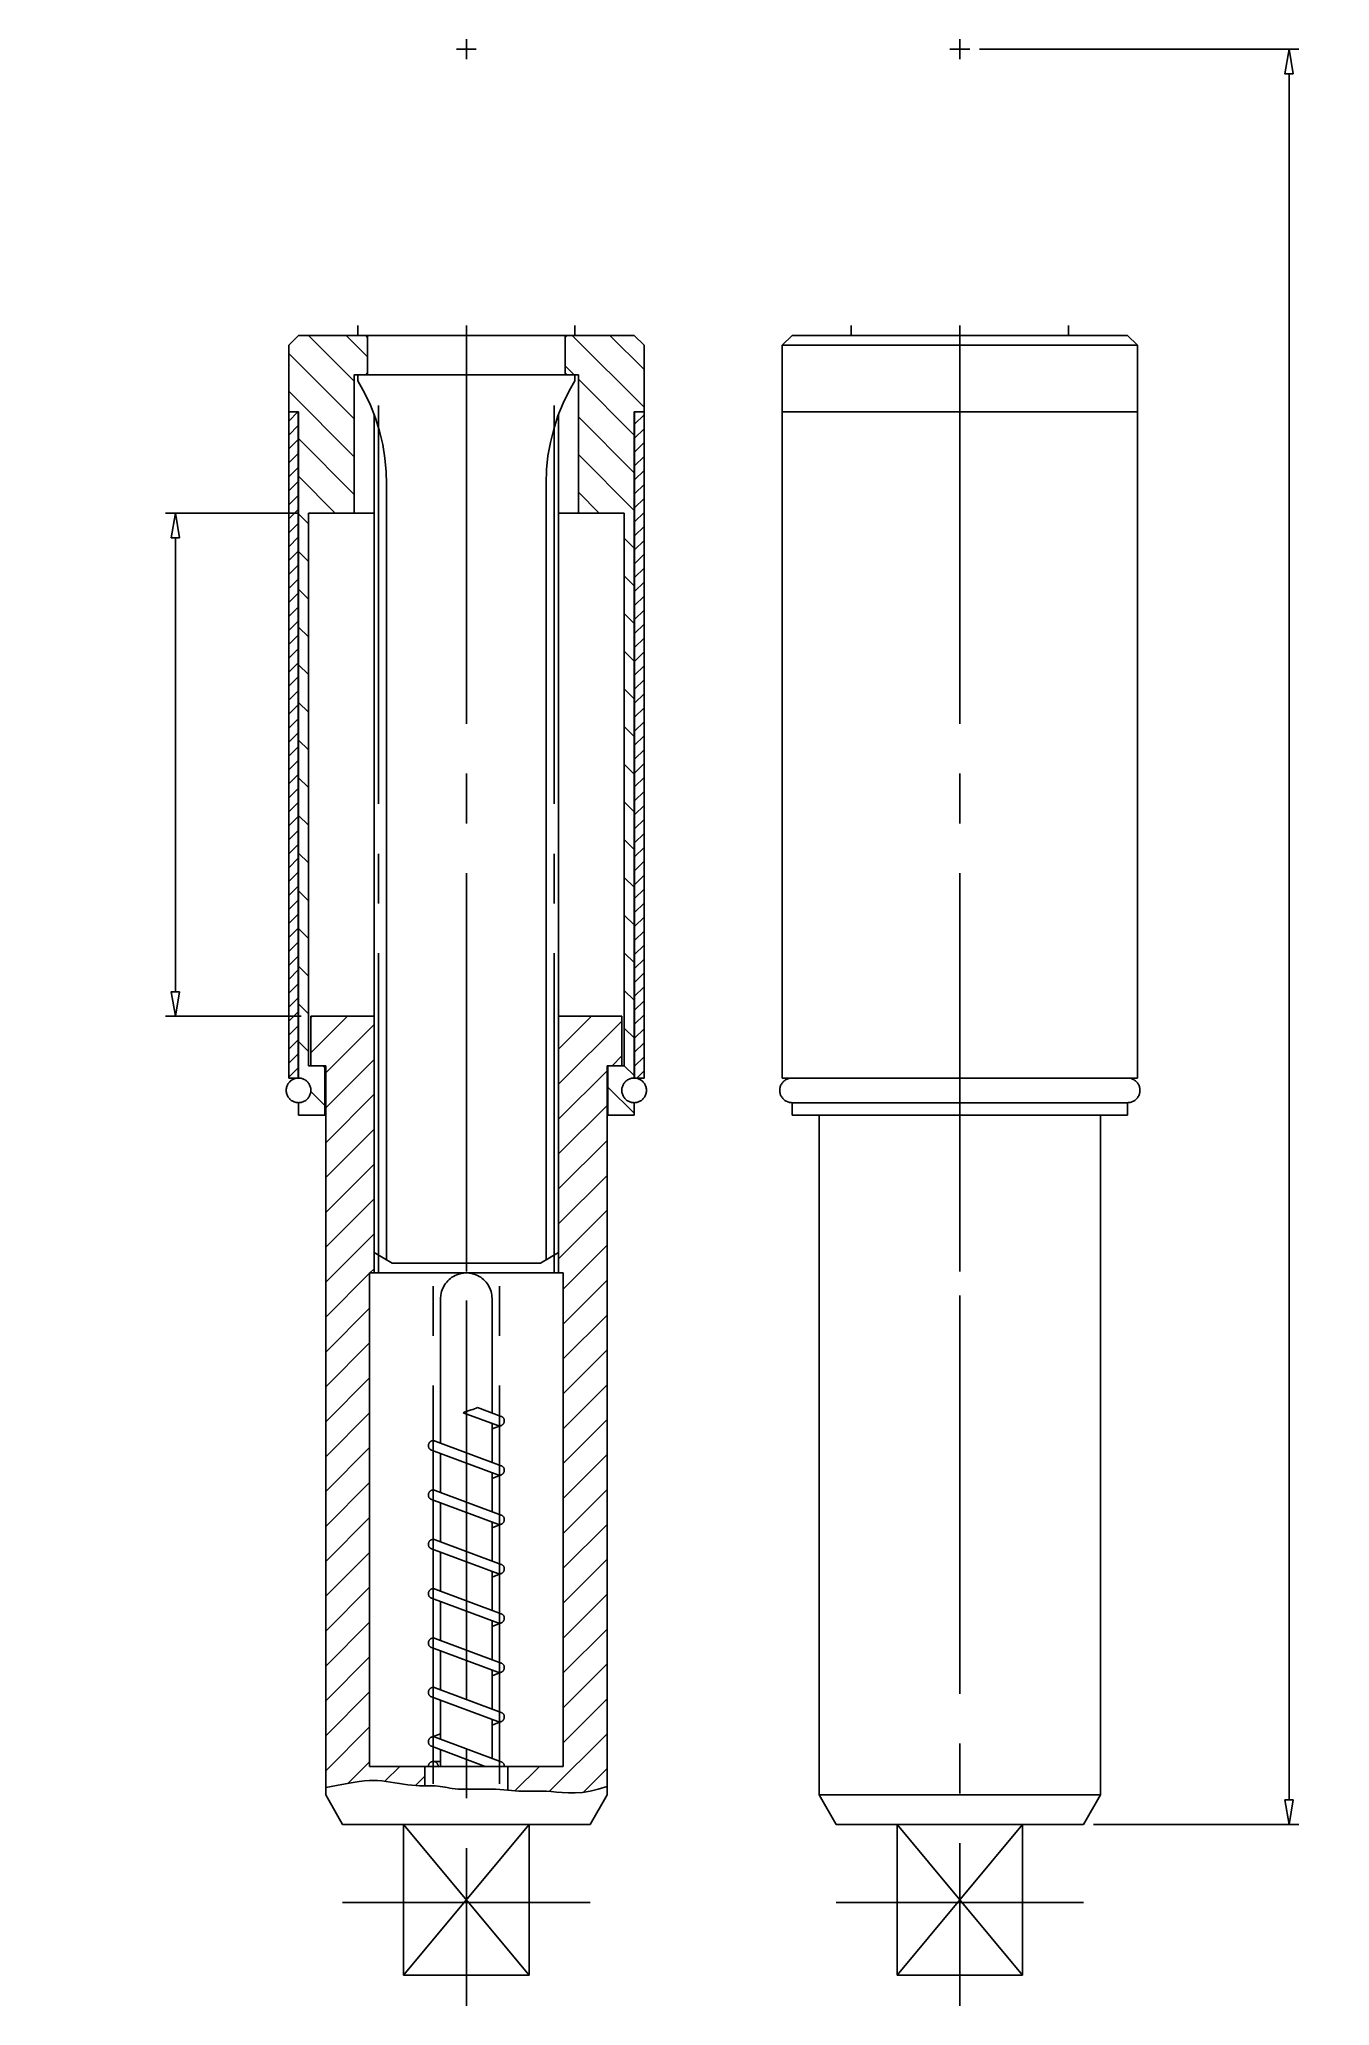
# Model space of a CAD drawing. Extents: x 18.9 to 51.3, y 0.1 to 49.5.
import ezdxf

# ---------------------------------------------------------------- set-up
doc = ezdxf.new("R2010")
doc.units = 0
doc.linetypes.add('1', pattern=[13.75, 10, -1.25, 1.25, -1.25])
doc.linetypes.add('2', pattern=[6.25, 5, -1.25])
doc.layers.get('0').update_dxf_attribs({"linetype": 'CONTINUOUS'})

msp = doc.modelspace()

# ---------------------------------------------------------------- linework, layer by layer
at = {"color": 4, "linetype": '1'}
for points in [[(29.61, 49.491), (29.61, 48.996)], [(41.997, 49.491), (41.997, 48.996)], [(29.857, 49.243), (29.362, 49.243)], [(42.244, 49.243), (41.749, 49.243)], [(29.61, 42.307), (29.61, 18.278)], [(41.997, 42.307), (41.997, 18.278)], [(27.407, 40.298), (27.407, 18.52)], [(31.812, 40.298), (31.812, 18.52)], [(28.78, 5.695), (28.78, 18.523)], [(30.439, 5.695), (30.439, 18.523)], [(29.61, 17.835), (29.61, 0.129)], [(41.997, 17.958), (41.997, 0.129)], [(26.505, 2.718), (32.714, 2.718)], [(38.892, 2.718), (45.101, 2.718)]]:
    msp.add_lwpolyline(points, dxfattribs=at)
at = {"color": 3}
for points in [[(42.492, 49.243), (50.507, 49.243)], [(50.363, 48.624), (50.156, 48.624), (50.26, 49.243), (50.26, 49.243), (50.363, 48.624)], [(50.26, 5.294), (50.26, 48.624)], [(25.398, 37.599), (22.058, 37.599)], [(22.409, 36.98), (22.202, 36.98), (22.306, 37.599), (22.306, 37.599), (22.409, 36.98)], [(22.306, 25.584), (22.306, 36.98)], [(22.409, 25.584), (22.202, 25.584), (22.306, 24.965), (22.306, 24.965), (22.409, 25.584)], [(25.46, 24.965), (22.058, 24.965)], [(29.58, 15.036), (29.527, 15.015)], [(29.632, 15.053), (29.58, 15.036)], [(29.682, 15.069), (29.632, 15.053)], [(29.729, 15.084), (29.682, 15.069)], [(29.774, 15.098), (29.729, 15.084)], [(29.817, 15.112), (29.774, 15.098)], [(29.856, 15.127), (29.817, 15.112)], [(29.892, 15.144), (29.856, 15.127)], [(33.14, 5.634), (32.922, 5.56), (32.716, 5.511), (32.522, 5.483), (32.34, 5.471), (32.171, 5.471), (32.014, 5.48), (31.87, 5.492), (31.74, 5.503), (31.624, 5.511), (31.518, 5.515), (31.422, 5.516), (31.334, 5.515), (31.25, 5.513), (31.17, 5.512), (31.09, 5.511), (31.008, 5.512), (30.924, 5.516), (30.836, 5.522), (30.744, 5.53), (30.649, 5.538), (30.551, 5.546), (30.449, 5.554), (30.345, 5.56), (30.238, 5.565), (30.128, 5.567), (30.016, 5.567), (29.905, 5.565), (29.796, 5.564), (29.69, 5.562), (29.588, 5.561), (29.493, 5.563), (29.406, 5.566), (29.328, 5.573), (29.257, 5.582), (29.192, 5.592), (29.131, 5.603), (29.073, 5.615), (29.015, 5.625), (28.956, 5.634), (28.895, 5.641), (28.83, 5.644), (28.76, 5.646), (28.685, 5.646), (28.606, 5.646), (28.523, 5.646), (28.434, 5.648), (28.342, 5.653), (28.244, 5.661), (28.142, 5.673), (28.036, 5.688), (27.928, 5.706), (27.818, 5.724), (27.707, 5.741), (27.597, 5.757), (27.489, 5.77), (27.383, 5.779), (27.28, 5.782), (27.173, 5.78), (27.056, 5.771), (26.923, 5.754), (26.765, 5.73), (26.577, 5.697), (26.35, 5.655), (26.079, 5.603)], [(50.363, 5.294), (50.156, 5.294), (50.26, 4.675), (50.26, 4.675), (50.363, 5.294)], [(28.036, 0.897), (31.183, 4.675)], [(31.183, 0.897), (28.036, 4.675)], [(40.423, 0.897), (43.57, 4.675)], [(43.57, 0.897), (40.423, 4.675)], [(45.349, 4.675), (50.507, 4.675)]]:
    msp.add_lwpolyline(points, dxfattribs=at)
at = {"color": 7}
for points in [[(25.398, 42.059), (25.15, 41.811)], [(25.398, 42.059), (33.821, 42.059)], [(26.884, 42.307), (26.884, 42.059)], [(27.132, 42.009), (27.083, 42.059)], [(27.132, 42.059), (27.132, 41.068)], [(32.087, 42.059), (32.087, 41.068)], [(32.087, 42.009), (32.136, 42.059)], [(32.335, 42.307), (32.335, 42.059)], [(34.069, 41.811), (33.821, 42.059)], [(37.785, 42.059), (37.537, 41.811)], [(37.785, 42.059), (46.208, 42.059)], [(39.271, 42.307), (39.271, 42.059)], [(44.722, 42.307), (44.722, 42.059)], [(46.456, 41.811), (46.208, 42.059)], [(25.15, 41.811), (25.15, 23.416)], [(34.069, 41.811), (34.069, 23.416)], [(37.537, 41.811), (37.537, 23.416)], [(46.456, 41.811), (37.537, 41.811)], [(46.456, 41.811), (46.456, 23.416)], [(26.798, 41.068), (26.798, 37.599)], [(27.083, 41.068), (26.798, 41.068)], [(32.335, 41.068), (26.884, 41.068)], [(26.884, 41.068), (26.884, 40.921)], [(27.083, 41.068), (27.132, 41.117)], [(32.136, 41.068), (32.087, 41.117)], [(32.136, 41.068), (32.421, 41.068)], [(32.335, 41.068), (32.335, 40.921)], [(32.421, 41.068), (32.421, 37.599)], [(26.884, 40.921), (27.054, 40.619), (27.202, 40.307), (27.328, 39.984), (27.431, 39.654), (27.511, 39.318), (27.567, 38.977), (27.599, 38.632), (27.608, 38.343)], [(31.611, 38.343), (31.623, 38.688), (31.659, 39.032), (31.72, 39.373), (31.803, 39.708), (31.91, 40.037), (32.04, 40.358), (32.191, 40.669), (32.335, 40.921)], [(25.15, 40.139), (25.398, 40.139)], [(25.386, 40.139), (25.386, 23.416)], [(25.398, 40.139), (25.398, 23.416)], [(27.293, 40.08), (27.293, 19.036)], [(31.926, 40.08), (31.926, 19.036)], [(33.821, 40.139), (33.821, 23.416)], [(33.821, 40.139), (34.069, 40.139)], [(33.834, 40.139), (33.834, 23.416)], [(37.537, 40.139), (46.456, 40.139)], [(27.608, 38.343), (27.608, 18.854)], [(31.611, 38.343), (31.611, 18.854)], [(25.646, 37.599), (25.646, 23.726)], [(25.646, 37.599), (27.293, 37.599)], [(31.926, 37.599), (33.573, 37.599)], [(33.573, 37.599), (33.573, 23.726)], [(27.293, 24.965), (25.708, 24.965)], [(25.708, 24.965), (25.708, 23.726)], [(31.926, 24.965), (33.511, 24.965)], [(33.511, 24.965), (33.511, 23.726)], [(26.079, 23.726), (25.646, 23.726)], [(26.079, 23.726), (25.708, 23.726)], [(26.054, 23.726), (26.054, 22.487)], [(26.079, 23.726), (26.079, 5.418)], [(33.14, 23.726), (33.573, 23.726)], [(33.14, 23.726), (33.14, 5.418)], [(33.14, 23.726), (33.511, 23.726)], [(33.165, 23.726), (33.165, 22.487)], [(25.398, 23.416), (25.42, 23.416), (25.441, 23.413), (25.462, 23.41), (25.483, 23.404), (25.504, 23.398), (25.524, 23.389), (25.543, 23.38), (25.562, 23.369), (25.58, 23.357), (25.597, 23.344), (25.613, 23.329), (25.628, 23.314), (25.642, 23.297), (25.655, 23.28), (25.666, 23.261), (25.676, 23.242), (25.685, 23.223), (25.692, 23.202), (25.698, 23.182), (25.703, 23.16), (25.706, 23.139), (25.707, 23.117), (25.707, 23.096), (25.706, 23.074), (25.703, 23.053), (25.698, 23.032), (25.692, 23.011), (25.685, 22.991), (25.676, 22.971), (25.666, 22.952), (25.655, 22.933), (25.642, 22.916), (25.628, 22.899), (25.613, 22.884), (25.597, 22.869), (25.58, 22.856), (25.562, 22.844), (25.543, 22.833), (25.524, 22.824), (25.504, 22.816), (25.483, 22.809), (25.462, 22.804), (25.441, 22.8), (25.42, 22.798), (25.398, 22.797), (25.376, 22.798), (25.355, 22.8), (25.334, 22.804), (25.313, 22.809), (25.292, 22.816), (25.272, 22.824), (25.253, 22.833), (25.234, 22.844), (25.216, 22.856), (25.199, 22.869), (25.183, 22.884), (25.168, 22.899), (25.154, 22.916), (25.141, 22.933), (25.13, 22.952), (25.12, 22.971), (25.111, 22.991), (25.103, 23.011), (25.097, 23.032), (25.093, 23.053), (25.09, 23.074), (25.088, 23.096), (25.088, 23.117), (25.09, 23.139), (25.093, 23.16), (25.097, 23.182), (25.103, 23.202), (25.111, 23.223), (25.12, 23.242), (25.13, 23.261), (25.141, 23.28), (25.154, 23.297), (25.168, 23.314), (25.183, 23.329), (25.199, 23.344), (25.216, 23.357), (25.234, 23.369), (25.253, 23.38), (25.272, 23.389), (25.292, 23.398), (25.313, 23.404), (25.334, 23.41), (25.355, 23.413), (25.398, 23.416)], [(25.398, 23.416), (25.15, 23.416)], [(33.821, 23.416), (33.843, 23.416), (33.864, 23.413), (33.886, 23.41), (33.906, 23.404), (33.927, 23.398), (33.947, 23.389), (33.967, 23.38), (33.985, 23.369), (34.003, 23.357), (34.02, 23.344), (34.036, 23.329), (34.051, 23.314), (34.065, 23.297), (34.078, 23.28), (34.089, 23.261), (34.099, 23.242), (34.108, 23.223), (34.116, 23.202), (34.122, 23.182), (34.126, 23.16), (34.129, 23.139), (34.131, 23.117), (34.131, 23.096), (34.129, 23.074), (34.126, 23.053), (34.122, 23.032), (34.116, 23.011), (34.108, 22.991), (34.099, 22.971), (34.089, 22.952), (34.078, 22.933), (34.065, 22.916), (34.051, 22.899), (34.036, 22.884), (34.02, 22.869), (34.003, 22.856), (33.985, 22.844), (33.967, 22.833), (33.947, 22.824), (33.927, 22.816), (33.906, 22.809), (33.886, 22.804), (33.864, 22.8), (33.843, 22.798), (33.821, 22.797), (33.8, 22.798), (33.778, 22.8), (33.757, 22.804), (33.736, 22.809), (33.715, 22.816), (33.695, 22.824), (33.676, 22.833), (33.657, 22.844), (33.639, 22.856), (33.622, 22.869), (33.606, 22.884), (33.591, 22.899), (33.577, 22.916), (33.564, 22.933), (33.553, 22.952), (33.543, 22.971), (33.534, 22.991), (33.527, 23.011), (33.521, 23.032), (33.516, 23.053), (33.513, 23.074), (33.512, 23.096), (33.512, 23.117), (33.513, 23.139), (33.516, 23.16), (33.521, 23.182), (33.527, 23.202), (33.534, 23.223), (33.543, 23.242), (33.553, 23.261), (33.564, 23.28), (33.577, 23.297), (33.591, 23.314), (33.606, 23.329), (33.622, 23.344), (33.639, 23.357), (33.657, 23.369), (33.676, 23.38), (33.695, 23.389), (33.715, 23.398), (33.736, 23.404), (33.757, 23.41), (33.778, 23.413), (33.821, 23.416)], [(33.821, 23.416), (34.069, 23.416)], [(37.785, 22.797), (37.763, 22.798), (37.742, 22.8), (37.721, 22.804), (37.7, 22.809), (37.679, 22.816), (37.659, 22.824), (37.64, 22.833), (37.621, 22.844), (37.603, 22.856), (37.586, 22.869), (37.57, 22.884), (37.555, 22.899), (37.541, 22.916), (37.528, 22.933), (37.517, 22.952), (37.507, 22.971), (37.498, 22.991), (37.49, 23.011), (37.484, 23.032), (37.48, 23.053), (37.477, 23.074), (37.475, 23.096), (37.475, 23.117), (37.477, 23.139), (37.48, 23.16), (37.484, 23.182), (37.49, 23.202), (37.498, 23.223), (37.507, 23.242), (37.517, 23.261), (37.528, 23.28), (37.541, 23.297), (37.555, 23.314), (37.57, 23.329), (37.586, 23.344), (37.603, 23.357), (37.621, 23.369), (37.64, 23.38), (37.659, 23.389), (37.679, 23.398), (37.7, 23.404), (37.721, 23.41), (37.742, 23.413), (37.785, 23.416)], [(37.537, 23.416), (46.456, 23.416)], [(46.208, 22.797), (46.23, 22.798), (46.251, 22.8), (46.273, 22.804), (46.294, 22.809), (46.314, 22.816), (46.334, 22.824), (46.354, 22.833), (46.372, 22.844), (46.39, 22.856), (46.407, 22.869), (46.423, 22.884), (46.438, 22.899), (46.452, 22.916), (46.465, 22.933), (46.476, 22.952), (46.486, 22.971), (46.495, 22.991), (46.503, 23.011), (46.509, 23.032), (46.513, 23.053), (46.516, 23.074), (46.518, 23.096), (46.518, 23.117), (46.516, 23.139), (46.513, 23.16), (46.509, 23.182), (46.503, 23.202), (46.495, 23.223), (46.486, 23.242), (46.476, 23.261), (46.465, 23.28), (46.452, 23.297), (46.438, 23.314), (46.423, 23.329), (46.407, 23.344), (46.39, 23.357), (46.372, 23.369), (46.354, 23.38), (46.334, 23.389), (46.314, 23.398), (46.294, 23.404), (46.273, 23.41), (46.251, 23.413), (46.208, 23.416)], [(25.398, 22.797), (25.398, 22.487)], [(33.821, 22.797), (33.821, 22.487)], [(46.208, 22.797), (37.785, 22.797)], [(37.785, 22.797), (37.785, 22.487)], [(46.208, 22.797), (46.208, 22.487)], [(26.079, 22.487), (25.398, 22.487)], [(33.14, 22.487), (33.821, 22.487)], [(37.785, 22.487), (46.208, 22.487)], [(38.466, 22.487), (38.466, 5.418)], [(45.527, 22.487), (45.527, 5.418)], [(27.751, 18.771), (27.293, 19.036)], [(27.293, 19.036), (27.293, 18.523)], [(31.468, 18.771), (27.751, 18.771)], [(31.468, 18.771), (31.926, 19.036)], [(31.926, 19.036), (31.926, 18.523)], [(27.182, 18.523), (27.182, 6.136)], [(32.037, 18.523), (27.182, 18.523)], [(30.254, 17.879), (30.252, 17.924), (30.247, 17.969), (30.24, 18.013), (30.229, 18.057), (30.215, 18.1), (30.198, 18.141), (30.178, 18.182), (30.156, 18.221), (30.131, 18.258), (30.103, 18.293), (30.073, 18.327), (30.041, 18.358), (30.006, 18.387), (29.97, 18.413), (29.932, 18.437), (29.892, 18.458), (29.851, 18.476), (29.809, 18.492), (29.765, 18.504), (29.721, 18.514), (29.677, 18.52), (29.632, 18.523), (29.587, 18.523), (29.542, 18.52), (29.498, 18.514), (29.454, 18.504), (29.41, 18.492), (29.368, 18.476), (29.327, 18.458), (29.287, 18.437), (29.249, 18.413), (29.213, 18.387), (29.179, 18.358), (29.146, 18.327), (29.116, 18.293), (29.088, 18.258), (29.063, 18.221), (29.041, 18.182), (29.021, 18.141), (29.004, 18.1), (28.99, 18.057), (28.979, 18.013), (28.972, 17.969), (28.965, 17.879)], [(32.037, 18.523), (32.037, 6.136)], [(28.965, 14.251), (28.965, 17.879)], [(30.254, 15.009), (30.254, 17.879)], [(30.396, 14.691), (29.527, 15.015)], [(30.483, 14.923), (29.892, 15.144)], [(30.483, 14.923), (30.491, 14.92), (30.498, 14.916), (30.506, 14.912), (30.513, 14.907), (30.52, 14.902), (30.526, 14.896), (30.532, 14.889), (30.538, 14.883), (30.543, 14.876), (30.547, 14.868), (30.551, 14.861), (30.555, 14.853), (30.558, 14.845), (30.56, 14.836), (30.562, 14.828), (30.563, 14.819), (30.563, 14.811), (30.563, 14.802), (30.563, 14.793), (30.561, 14.785), (30.559, 14.776), (30.557, 14.768), (30.554, 14.76), (30.55, 14.752), (30.546, 14.744), (30.542, 14.737), (30.536, 14.73), (30.531, 14.724), (30.525, 14.717), (30.518, 14.712), (30.511, 14.706), (30.504, 14.702), (30.497, 14.697), (30.489, 14.694), (30.481, 14.691), (30.473, 14.688), (30.464, 14.686), (30.456, 14.684), (30.447, 14.684), (30.438, 14.683), (30.43, 14.684), (30.421, 14.685), (30.413, 14.686), (30.396, 14.691)], [(30.254, 13.77), (30.254, 14.744)], [(30.483, 14.691), (30.254, 14.606)], [(28.823, 14.304), (28.815, 14.307), (28.806, 14.309), (28.798, 14.31), (28.789, 14.311), (28.781, 14.312), (28.772, 14.312), (28.763, 14.311), (28.755, 14.309), (28.746, 14.307), (28.738, 14.305), (28.73, 14.301), (28.722, 14.298), (28.715, 14.294), (28.708, 14.289), (28.701, 14.283), (28.694, 14.278), (28.688, 14.272), (28.683, 14.265), (28.677, 14.258), (28.673, 14.251), (28.669, 14.243), (28.665, 14.235), (28.662, 14.227), (28.66, 14.219), (28.658, 14.21), (28.657, 14.202), (28.656, 14.193), (28.656, 14.185), (28.656, 14.176), (28.657, 14.167), (28.659, 14.159), (28.661, 14.151), (28.664, 14.142), (28.668, 14.135), (28.672, 14.127), (28.676, 14.119), (28.681, 14.112), (28.687, 14.106), (28.693, 14.1), (28.699, 14.094), (28.706, 14.088), (28.713, 14.083), (28.721, 14.079), (28.736, 14.072)], [(30.396, 13.453), (28.736, 14.072)], [(30.483, 13.685), (28.823, 14.304)], [(28.965, 13.012), (28.965, 13.986)], [(30.254, 12.531), (30.254, 13.506)], [(30.483, 13.453), (30.254, 13.367)], [(30.483, 13.685), (30.491, 13.681), (30.498, 13.677), (30.506, 13.673), (30.513, 13.668), (30.52, 13.663), (30.526, 13.657), (30.532, 13.651), (30.538, 13.644), (30.543, 13.637), (30.547, 13.63), (30.551, 13.622), (30.555, 13.614), (30.558, 13.606), (30.56, 13.598), (30.562, 13.589), (30.563, 13.581), (30.563, 13.572), (30.563, 13.563), (30.563, 13.555), (30.561, 13.546), (30.559, 13.538), (30.557, 13.529), (30.554, 13.521), (30.55, 13.513), (30.546, 13.506), (30.542, 13.498), (30.536, 13.492), (30.531, 13.485), (30.525, 13.479), (30.518, 13.473), (30.511, 13.468), (30.504, 13.463), (30.497, 13.459), (30.489, 13.455), (30.481, 13.452), (30.473, 13.449), (30.464, 13.447), (30.456, 13.446), (30.447, 13.445), (30.438, 13.445), (30.43, 13.445), (30.421, 13.446), (30.413, 13.448), (30.396, 13.453)], [(28.823, 13.065), (28.815, 13.068), (28.806, 13.07), (28.798, 13.072), (28.789, 13.073), (28.781, 13.073), (28.772, 13.073), (28.763, 13.072), (28.755, 13.071), (28.746, 13.069), (28.738, 13.066), (28.73, 13.063), (28.722, 13.059), (28.715, 13.055), (28.708, 13.05), (28.701, 13.045), (28.694, 13.039), (28.688, 13.033), (28.683, 13.026), (28.677, 13.019), (28.673, 13.012), (28.669, 13.004), (28.665, 12.997), (28.662, 12.988), (28.66, 12.98), (28.658, 12.972), (28.657, 12.963), (28.656, 12.955), (28.656, 12.946), (28.656, 12.937), (28.657, 12.929), (28.659, 12.92), (28.661, 12.912), (28.664, 12.904), (28.668, 12.896), (28.672, 12.888), (28.676, 12.881), (28.681, 12.874), (28.687, 12.867), (28.693, 12.861), (28.699, 12.855), (28.706, 12.85), (28.713, 12.845), (28.721, 12.84), (28.736, 12.833)], [(30.483, 12.446), (28.823, 13.065)], [(30.396, 12.214), (28.736, 12.833)], [(28.965, 11.773), (28.965, 12.748)], [(30.483, 12.446), (30.491, 12.443), (30.498, 12.439), (30.506, 12.434), (30.513, 12.429), (30.52, 12.424), (30.526, 12.418), (30.532, 12.412), (30.538, 12.405), (30.543, 12.398), (30.547, 12.391), (30.551, 12.383), (30.555, 12.375), (30.558, 12.367), (30.56, 12.359), (30.562, 12.35), (30.563, 12.342), (30.563, 12.333), (30.563, 12.325), (30.563, 12.316), (30.561, 12.307), (30.559, 12.299), (30.557, 12.291), (30.554, 12.283), (30.55, 12.275), (30.546, 12.267), (30.542, 12.26), (30.536, 12.253), (30.531, 12.246), (30.525, 12.24), (30.518, 12.234), (30.511, 12.229), (30.504, 12.224), (30.497, 12.22), (30.489, 12.216), (30.481, 12.213), (30.473, 12.211), (30.464, 12.209), (30.456, 12.207), (30.447, 12.206), (30.438, 12.206), (30.43, 12.206), (30.421, 12.207), (30.413, 12.209), (30.396, 12.214)], [(30.254, 11.293), (30.254, 12.267)], [(30.483, 12.214), (30.254, 12.128)], [(28.823, 11.827), (28.815, 11.829), (28.806, 11.831), (28.798, 11.833), (28.789, 11.834), (28.781, 11.834), (28.772, 11.834), (28.763, 11.833), (28.755, 11.832), (28.746, 11.83), (28.738, 11.827), (28.73, 11.824), (28.722, 11.82), (28.715, 11.816), (28.708, 11.811), (28.701, 11.806), (28.694, 11.8), (28.688, 11.794), (28.683, 11.788), (28.677, 11.781), (28.673, 11.773), (28.669, 11.766), (28.665, 11.758), (28.662, 11.75), (28.66, 11.741), (28.658, 11.733), (28.657, 11.724), (28.656, 11.716), (28.656, 11.707), (28.656, 11.699), (28.657, 11.69), (28.659, 11.682), (28.661, 11.673), (28.664, 11.665), (28.668, 11.657), (28.672, 11.649), (28.676, 11.642), (28.681, 11.635), (28.687, 11.628), (28.693, 11.622), (28.699, 11.616), (28.706, 11.611), (28.713, 11.606), (28.721, 11.602), (28.736, 11.594)], [(30.396, 10.975), (28.736, 11.594)], [(30.483, 11.207), (28.823, 11.827)], [(28.965, 10.535), (28.965, 11.509)], [(30.254, 10.054), (30.254, 11.028)], [(30.483, 10.975), (30.254, 10.89)], [(30.483, 11.207), (30.491, 11.204), (30.498, 11.2), (30.506, 11.196), (30.513, 11.191), (30.52, 11.185), (30.526, 11.18), (30.532, 11.173), (30.538, 11.167), (30.543, 11.16), (30.547, 11.152), (30.551, 11.145), (30.555, 11.137), (30.558, 11.128), (30.56, 11.12), (30.562, 11.112), (30.563, 11.103), (30.563, 11.094), (30.563, 11.086), (30.563, 11.077), (30.561, 11.069), (30.559, 11.06), (30.557, 11.052), (30.554, 11.044), (30.55, 11.036), (30.546, 11.028), (30.542, 11.021), (30.536, 11.014), (30.531, 11.008), (30.525, 11.001), (30.518, 10.996), (30.511, 10.99), (30.504, 10.986), (30.497, 10.981), (30.489, 10.978), (30.481, 10.974), (30.473, 10.972), (30.464, 10.97), (30.456, 10.968), (30.447, 10.968), (30.438, 10.967), (30.43, 10.968), (30.421, 10.969), (30.413, 10.97), (30.396, 10.975)], [(28.823, 10.588), (28.815, 10.591), (28.806, 10.593), (28.798, 10.594), (28.789, 10.595), (28.781, 10.596), (28.772, 10.595), (28.763, 10.595), (28.755, 10.593), (28.746, 10.591), (28.738, 10.589), (28.73, 10.585), (28.722, 10.582), (28.715, 10.577), (28.708, 10.573), (28.701, 10.567), (28.694, 10.562), (28.688, 10.555), (28.683, 10.549), (28.677, 10.542), (28.673, 10.535), (28.669, 10.527), (28.665, 10.519), (28.662, 10.511), (28.66, 10.503), (28.658, 10.494), (28.657, 10.486), (28.656, 10.477), (28.656, 10.468), (28.656, 10.46), (28.657, 10.451), (28.659, 10.443), (28.661, 10.434), (28.664, 10.426), (28.668, 10.418), (28.672, 10.411), (28.676, 10.403), (28.681, 10.396), (28.687, 10.39), (28.693, 10.383), (28.699, 10.378), (28.706, 10.372), (28.713, 10.367), (28.721, 10.363), (28.736, 10.356)], [(30.483, 9.969), (28.823, 10.588)], [(30.396, 9.736), (28.736, 10.356)], [(28.965, 9.296), (28.965, 10.27)], [(30.483, 9.969), (30.491, 9.965), (30.498, 9.961), (30.506, 9.957), (30.513, 9.952), (30.52, 9.947), (30.526, 9.941), (30.532, 9.935), (30.538, 9.928), (30.543, 9.921), (30.547, 9.914), (30.551, 9.906), (30.555, 9.898), (30.558, 9.89), (30.56, 9.881), (30.562, 9.873), (30.563, 9.864), (30.563, 9.856), (30.563, 9.847), (30.563, 9.839), (30.561, 9.83), (30.559, 9.822), (30.557, 9.813), (30.554, 9.805), (30.55, 9.797), (30.546, 9.79), (30.542, 9.782), (30.536, 9.775), (30.531, 9.769), (30.525, 9.763), (30.518, 9.757), (30.511, 9.752), (30.504, 9.747), (30.497, 9.743), (30.489, 9.739), (30.481, 9.736), (30.473, 9.733), (30.464, 9.731), (30.456, 9.73), (30.447, 9.729), (30.438, 9.729), (30.43, 9.729), (30.421, 9.73), (30.413, 9.732), (30.396, 9.736)], [(30.254, 8.815), (30.254, 9.79)], [(30.483, 9.736), (30.254, 9.651)], [(28.823, 9.349), (28.815, 9.352), (28.806, 9.354), (28.798, 9.356), (28.789, 9.357), (28.781, 9.357), (28.772, 9.357), (28.763, 9.356), (28.755, 9.354), (28.746, 9.352), (28.738, 9.35), (28.73, 9.347), (28.722, 9.343), (28.715, 9.339), (28.708, 9.334), (28.701, 9.329), (28.694, 9.323), (28.688, 9.317), (28.683, 9.31), (28.677, 9.303), (28.673, 9.296), (28.669, 9.288), (28.665, 9.28), (28.662, 9.272), (28.66, 9.264), (28.658, 9.256), (28.657, 9.247), (28.656, 9.238), (28.656, 9.23), (28.656, 9.221), (28.657, 9.213), (28.659, 9.204), (28.661, 9.196), (28.664, 9.188), (28.668, 9.18), (28.672, 9.172), (28.676, 9.165), (28.681, 9.158), (28.687, 9.151), (28.693, 9.145), (28.699, 9.139), (28.706, 9.133), (28.713, 9.129), (28.721, 9.124), (28.736, 9.117)], [(30.396, 8.498), (28.736, 9.117)], [(30.483, 8.73), (28.823, 9.349)], [(28.965, 8.057), (28.965, 9.032)], [(30.254, 7.577), (30.254, 8.551)], [(30.483, 8.498), (30.254, 8.412)], [(30.483, 8.73), (30.491, 8.727), (30.498, 8.723), (30.506, 8.718), (30.513, 8.713), (30.52, 8.708), (30.526, 8.702), (30.532, 8.696), (30.538, 8.689), (30.543, 8.682), (30.547, 8.675), (30.551, 8.667), (30.555, 8.659), (30.558, 8.651), (30.56, 8.643), (30.562, 8.634), (30.563, 8.626), (30.563, 8.617), (30.563, 8.608), (30.563, 8.6), (30.561, 8.591), (30.559, 8.583), (30.557, 8.575), (30.554, 8.566), (30.55, 8.559), (30.546, 8.551), (30.542, 8.544), (30.536, 8.537), (30.531, 8.53), (30.525, 8.524), (30.518, 8.518), (30.511, 8.513), (30.504, 8.508), (30.497, 8.504), (30.489, 8.5), (30.481, 8.497), (30.473, 8.494), (30.464, 8.492), (30.456, 8.491), (30.447, 8.49), (30.438, 8.49), (30.43, 8.49), (30.421, 8.491), (30.413, 8.493), (30.396, 8.498)], [(28.823, 8.11), (28.815, 8.113), (28.806, 8.115), (28.798, 8.117), (28.789, 8.118), (28.781, 8.118), (28.772, 8.118), (28.763, 8.117), (28.755, 8.116), (28.746, 8.114), (28.738, 8.111), (28.73, 8.108), (28.722, 8.104), (28.715, 8.1), (28.708, 8.095), (28.701, 8.09), (28.694, 8.084), (28.688, 8.078), (28.683, 8.071), (28.677, 8.065), (28.673, 8.057), (28.669, 8.05), (28.665, 8.042), (28.662, 8.034), (28.66, 8.025), (28.658, 8.017), (28.657, 8.008), (28.656, 8), (28.656, 7.991), (28.656, 7.982), (28.657, 7.974), (28.659, 7.965), (28.661, 7.957), (28.664, 7.949), (28.668, 7.941), (28.672, 7.933), (28.676, 7.926), (28.681, 7.919), (28.687, 7.912), (28.693, 7.906), (28.699, 7.9), (28.706, 7.895), (28.713, 7.89), (28.721, 7.886), (28.736, 7.878)], [(30.483, 7.491), (28.823, 8.11)], [(30.396, 7.259), (28.736, 7.878)], [(28.965, 6.819), (28.965, 7.793)], [(30.483, 7.491), (30.491, 7.488), (30.498, 7.484), (30.506, 7.48), (30.513, 7.475), (30.52, 7.469), (30.526, 7.463), (30.532, 7.457), (30.538, 7.451), (30.543, 7.443), (30.547, 7.436), (30.551, 7.428), (30.555, 7.421), (30.558, 7.412), (30.56, 7.404), (30.562, 7.396), (30.563, 7.387), (30.563, 7.378), (30.563, 7.37), (30.563, 7.361), (30.561, 7.353), (30.559, 7.344), (30.557, 7.336), (30.554, 7.328), (30.55, 7.32), (30.546, 7.312), (30.542, 7.305), (30.536, 7.298), (30.531, 7.291), (30.525, 7.285), (30.518, 7.28), (30.511, 7.274), (30.504, 7.269), (30.497, 7.265), (30.489, 7.261), (30.481, 7.258), (30.473, 7.256), (30.464, 7.254), (30.456, 7.252), (30.447, 7.251), (30.438, 7.251), (30.43, 7.252), (30.421, 7.253), (30.413, 7.254), (30.396, 7.259)], [(28.965, 6.957), (28.736, 6.872)], [(30.254, 6.338), (30.254, 7.312)], [(30.483, 7.259), (30.254, 7.174)], [(28.823, 6.872), (28.815, 6.874), (28.806, 6.877), (28.798, 6.878), (28.789, 6.879), (28.781, 6.88), (28.772, 6.879), (28.763, 6.879), (28.755, 6.877), (28.746, 6.875), (28.738, 6.872), (28.73, 6.869), (28.722, 6.866), (28.715, 6.861), (28.708, 6.857), (28.701, 6.851), (28.694, 6.845), (28.688, 6.839), (28.683, 6.833), (28.677, 6.826), (28.673, 6.819), (28.669, 6.811), (28.665, 6.803), (28.662, 6.795), (28.66, 6.787), (28.658, 6.778), (28.657, 6.77), (28.656, 6.761), (28.656, 6.752), (28.656, 6.744), (28.657, 6.735), (28.659, 6.727), (28.661, 6.718), (28.664, 6.71), (28.668, 6.702), (28.672, 6.695), (28.676, 6.687), (28.681, 6.68), (28.687, 6.674), (28.693, 6.667), (28.699, 6.661), (28.706, 6.656), (28.713, 6.651), (28.721, 6.647), (28.736, 6.64)], [(30.085, 6.136), (28.736, 6.64)], [(30.483, 6.252), (28.823, 6.872)], [(28.965, 6.136), (28.965, 6.554)], [(27.182, 6.136), (32.037, 6.136)], [(28.569, 6.136), (28.569, 5.646)], [(28.903, 6.136), (28.903, 6.145), (28.902, 6.154), (28.901, 6.162), (28.899, 6.17), (28.896, 6.179), (28.893, 6.187), (28.889, 6.195), (28.885, 6.202), (28.88, 6.209), (28.874, 6.216), (28.869, 6.222), (28.862, 6.228), (28.856, 6.234), (28.849, 6.239), (28.842, 6.244), (28.834, 6.248), (28.826, 6.251), (28.818, 6.254), (28.81, 6.257), (28.801, 6.258), (28.793, 6.26), (28.784, 6.26), (28.775, 6.26), (28.767, 6.26), (28.758, 6.258), (28.75, 6.257), (28.741, 6.254), (28.733, 6.251), (28.725, 6.248), (28.718, 6.244), (28.71, 6.239), (28.703, 6.234), (28.697, 6.228), (28.69, 6.222), (28.685, 6.216), (28.679, 6.209), (28.675, 6.202), (28.67, 6.195), (28.666, 6.187), (28.663, 6.179), (28.661, 6.17), (28.658, 6.162), (28.657, 6.154), (28.656, 6.136)], [(28.78, 6.26), (28.965, 6.26)], [(30.483, 6.252), (30.491, 6.249), (30.498, 6.245), (30.506, 6.241), (30.513, 6.236), (30.52, 6.231), (30.526, 6.225), (30.532, 6.218), (30.538, 6.212), (30.543, 6.205), (30.547, 6.197), (30.551, 6.19), (30.555, 6.182), (30.558, 6.174), (30.56, 6.165), (30.562, 6.157), (30.563, 6.148), (30.563, 6.14), (30.563, 6.136)], [(30.65, 6.136), (30.65, 5.538)], [(26.079, 5.418), (26.505, 4.675)], [(33.14, 5.418), (32.714, 4.675)], [(45.527, 5.418), (38.466, 5.418)], [(38.466, 5.418), (38.892, 4.675)], [(45.527, 5.418), (45.101, 4.675)], [(26.505, 4.675), (32.714, 4.675)], [(38.892, 4.675), (45.101, 4.675)]]:
    msp.add_lwpolyline(points, dxfattribs=at)
at = {"color": 1}
for points in [[(25.645, 42.059), (26.798, 40.906)], [(26.591, 42.059), (27.132, 41.517)], [(32.267, 42.059), (34.069, 40.256)], [(33.213, 42.059), (34.069, 41.202)], [(25.15, 41.607), (26.798, 39.96)], [(32.087, 41.292), (32.312, 41.068)], [(25.15, 40.661), (26.798, 39.014)], [(32.421, 40.958), (33.821, 39.558)], [(25.15, 39.908), (25.381, 40.139)], [(32.421, 40.012), (33.821, 38.612)], [(33.834, 39.832), (34.069, 40.067)], [(25.15, 39.557), (25.386, 39.793)], [(33.834, 39.482), (34.069, 39.717)], [(25.15, 39.207), (25.386, 39.442)], [(25.15, 38.857), (25.386, 39.092)], [(25.398, 39.468), (26.798, 38.068)], [(32.421, 39.066), (33.821, 37.666)], [(33.834, 39.131), (34.069, 39.367)], [(33.834, 38.781), (34.069, 39.016)], [(25.15, 38.506), (25.386, 38.742)], [(25.398, 38.522), (26.32, 37.599)], [(33.834, 38.431), (34.069, 38.666)], [(25.15, 38.156), (25.386, 38.391)], [(25.15, 37.805), (25.386, 38.041)], [(32.421, 38.12), (32.942, 37.599)], [(33.834, 38.08), (34.069, 38.316)], [(25.15, 37.455), (25.386, 37.69)], [(25.398, 37.576), (25.646, 37.328)], [(33.834, 37.73), (34.069, 37.965)], [(33.834, 37.379), (34.069, 37.615)], [(25.15, 37.105), (25.386, 37.34)], [(33.834, 37.029), (34.069, 37.264)], [(25.15, 36.754), (25.386, 36.99)], [(25.15, 36.404), (25.386, 36.639)], [(25.398, 36.63), (25.646, 36.382)], [(33.573, 36.968), (33.821, 36.72)], [(33.834, 36.679), (34.069, 36.914)], [(33.834, 36.328), (34.069, 36.564)], [(25.15, 36.054), (25.386, 36.289)], [(33.834, 35.978), (34.069, 36.213)], [(25.15, 35.703), (25.386, 35.939)], [(25.15, 35.353), (25.386, 35.588)], [(25.398, 35.684), (25.646, 35.436)], [(33.573, 36.022), (33.821, 35.774)], [(33.834, 35.628), (34.069, 35.863)], [(25.15, 35.003), (25.386, 35.238)], [(33.573, 35.076), (33.821, 34.828)], [(33.834, 35.277), (34.069, 35.513)], [(33.834, 34.927), (34.069, 35.162)], [(25.15, 34.652), (25.386, 34.888)], [(25.398, 34.738), (25.646, 34.49)], [(33.834, 34.577), (34.069, 34.812)], [(25.15, 34.302), (25.386, 34.537)], [(25.15, 33.952), (25.386, 34.187)], [(33.573, 34.13), (33.821, 33.882)], [(33.834, 34.226), (34.069, 34.462)], [(33.834, 33.876), (34.069, 34.111)], [(25.15, 33.601), (25.386, 33.837)], [(25.398, 33.792), (25.646, 33.544)], [(33.834, 33.526), (34.069, 33.761)], [(25.15, 33.251), (25.386, 33.486)], [(25.15, 32.9), (25.386, 33.136)], [(33.573, 33.184), (33.821, 32.936)], [(33.834, 33.175), (34.069, 33.411)], [(25.15, 32.55), (25.386, 32.785)], [(25.398, 32.846), (25.646, 32.598)], [(33.834, 32.825), (34.069, 33.06)], [(33.834, 32.474), (34.069, 32.71)], [(25.15, 32.2), (25.386, 32.435)], [(33.573, 32.238), (33.821, 31.99)], [(33.834, 32.124), (34.069, 32.359)], [(25.15, 31.849), (25.386, 32.085)], [(25.15, 31.499), (25.386, 31.734)], [(25.398, 31.9), (25.646, 31.652)], [(33.834, 31.774), (34.069, 32.009)], [(33.834, 31.423), (34.069, 31.659)], [(25.15, 31.149), (25.386, 31.384)], [(33.573, 31.292), (33.821, 31.044)], [(33.834, 31.073), (34.069, 31.308)], [(25.15, 30.798), (25.386, 31.034)], [(25.15, 30.448), (25.386, 30.683)], [(25.398, 30.954), (25.646, 30.706)], [(33.834, 30.723), (34.069, 30.958)], [(33.834, 30.372), (34.069, 30.608)], [(25.15, 30.098), (25.386, 30.333)], [(33.573, 30.346), (33.821, 30.099)], [(33.834, 30.022), (34.069, 30.257)], [(25.15, 29.747), (25.386, 29.983)], [(25.15, 29.397), (25.386, 29.632)], [(25.398, 30.008), (25.646, 29.76)], [(33.834, 29.672), (34.069, 29.907)], [(25.15, 29.047), (25.386, 29.282)], [(33.573, 29.4), (33.821, 29.153)], [(33.834, 29.321), (34.069, 29.557)], [(33.834, 28.971), (34.069, 29.206)], [(25.15, 28.696), (25.386, 28.932)], [(25.398, 29.062), (25.646, 28.814)], [(33.834, 28.621), (34.069, 28.856)], [(25.15, 28.346), (25.386, 28.581)], [(25.15, 27.995), (25.386, 28.231)], [(33.573, 28.454), (33.821, 28.207)], [(33.834, 28.27), (34.069, 28.505)], [(33.834, 27.92), (34.069, 28.155)], [(25.15, 27.645), (25.386, 27.88)], [(25.398, 28.116), (25.646, 27.868)], [(33.834, 27.569), (34.069, 27.805)], [(25.15, 27.295), (25.386, 27.53)], [(25.15, 26.944), (25.386, 27.18)], [(25.398, 27.17), (25.646, 26.922)], [(33.573, 27.508), (33.821, 27.261)], [(33.834, 27.219), (34.069, 27.454)], [(25.15, 26.594), (25.386, 26.829)], [(33.834, 26.869), (34.069, 27.104)], [(33.834, 26.518), (34.069, 26.754)], [(25.15, 26.244), (25.386, 26.479)], [(25.398, 26.224), (25.646, 25.976)], [(33.573, 26.562), (33.821, 26.315)], [(33.834, 26.168), (34.069, 26.403)], [(25.15, 25.893), (25.386, 26.129)], [(25.15, 25.543), (25.386, 25.778)], [(33.834, 25.818), (34.069, 26.053)], [(33.834, 25.467), (34.069, 25.703)], [(25.15, 25.193), (25.386, 25.428)], [(25.398, 25.278), (25.646, 25.03)], [(33.573, 25.616), (33.821, 25.369)], [(33.834, 25.117), (34.069, 25.352)], [(25.15, 24.842), (25.386, 25.078)], [(25.15, 24.492), (25.386, 24.727)], [(25.708, 24.049), (26.623, 24.965)], [(25.708, 24.925), (25.747, 24.965)], [(26.079, 23.545), (27.293, 24.759)], [(31.926, 24.137), (32.754, 24.965)], [(31.926, 23.261), (33.511, 24.846)], [(33.834, 24.767), (34.069, 25.002)], [(25.15, 24.141), (25.386, 24.377)], [(25.398, 24.332), (25.646, 24.084)], [(33.573, 24.67), (33.821, 24.423)], [(33.834, 24.416), (34.069, 24.652)], [(33.834, 24.066), (34.069, 24.301)], [(25.15, 23.791), (25.386, 24.026)], [(26.004, 23.726), (26.054, 23.676)], [(26.079, 22.669), (27.293, 23.883)], [(33.267, 23.726), (33.511, 23.97)], [(33.572, 23.726), (33.821, 23.477)], [(33.834, 23.715), (34.069, 23.951)], [(25.15, 23.441), (25.386, 23.676)], [(31.926, 22.385), (33.14, 23.599)], [(33.885, 23.416), (34.069, 23.6)], [(25.706, 23.078), (26.054, 22.73)], [(26.079, 21.793), (27.293, 23.007)], [(31.926, 21.509), (33.14, 22.723)], [(33.165, 23.187), (33.821, 22.531)], [(26.079, 20.918), (27.293, 22.131)], [(31.926, 20.633), (33.14, 21.847)], [(26.079, 20.042), (27.293, 21.256)], [(31.926, 19.757), (33.14, 20.971)], [(26.079, 19.166), (27.293, 20.38)], [(31.926, 18.881), (33.14, 20.095)], [(26.079, 18.29), (27.293, 19.504)], [(32.037, 18.117), (33.14, 19.219)], [(26.079, 17.414), (27.182, 18.516)], [(27.189, 18.523), (27.293, 18.628)], [(32.037, 17.241), (33.14, 18.343)], [(26.079, 16.538), (27.182, 17.64)], [(32.037, 16.365), (33.14, 17.467)], [(26.079, 15.662), (27.182, 16.765)], [(32.037, 15.489), (33.14, 16.591)], [(26.079, 14.786), (27.182, 15.889)], [(32.037, 14.613), (33.14, 15.716)], [(26.079, 13.91), (27.182, 15.013)], [(32.037, 13.737), (33.14, 14.84)], [(26.079, 13.034), (27.182, 14.137)], [(32.037, 12.861), (33.14, 13.964)], [(26.079, 12.159), (27.182, 13.261)], [(32.037, 11.985), (33.14, 13.088)], [(26.079, 11.283), (27.182, 12.385)], [(32.037, 11.11), (33.14, 12.212)], [(26.079, 10.407), (27.182, 11.509)], [(32.037, 10.234), (33.14, 11.336)], [(26.079, 9.531), (27.182, 10.633)], [(32.037, 9.358), (33.14, 10.46)], [(26.079, 8.655), (27.182, 9.757)], [(32.037, 8.482), (33.14, 9.584)], [(26.079, 7.779), (27.182, 8.882)], [(32.037, 7.606), (33.14, 8.708)], [(26.079, 6.903), (27.182, 8.006)], [(32.037, 6.73), (33.14, 7.833)], [(26.079, 6.027), (27.182, 7.13)], [(31.69, 5.506), (33.14, 6.957)], [(26.635, 5.707), (27.182, 6.254)], [(27.565, 5.761), (27.94, 6.136)], [(30.83, 5.523), (31.444, 6.136)], [(32.546, 5.487), (33.14, 6.081)], [(28.333, 5.653), (28.569, 5.889)]]:
    msp.add_lwpolyline(points, dxfattribs=at)
at = {"color": 2, "const_width": 0.000000248}
for points in [[(22.882, 31.282), (22.978, 31.286), (23.06, 31.296), (23.129, 31.314), (23.187, 31.338), (23.235, 31.37), (23.274, 31.408), (23.302, 31.453), (23.319, 31.505), (23.325, 31.565), (23.322, 31.609), (23.312, 31.65), (23.297, 31.687), (23.275, 31.72), (23.248, 31.749), (23.216, 31.774), (23.178, 31.795), (23.135, 31.813), (23.087, 31.828), (23.03, 31.839), (22.962, 31.845), (22.882, 31.847), (22.787, 31.844), (22.705, 31.834), (22.636, 31.816), (22.578, 31.792), (22.53, 31.761), (22.491, 31.722), (22.462, 31.677), (22.445, 31.625), (22.44, 31.565), (22.45, 31.487), (22.479, 31.421), (22.529, 31.368), (22.617, 31.32), (22.734, 31.292), (22.882, 31.282)], [(22.882, 31.391), (22.755, 31.397), (22.661, 31.414), (22.598, 31.441), (22.558, 31.477), (22.535, 31.518), (22.527, 31.565), (22.535, 31.611), (22.559, 31.652), (22.598, 31.688), (22.661, 31.716), (22.756, 31.733), (22.882, 31.738), (23.009, 31.733), (23.104, 31.716), (23.166, 31.688), (23.206, 31.652), (23.229, 31.611), (23.237, 31.564), (23.23, 31.518), (23.209, 31.479), (23.175, 31.446), (23.107, 31.416), (23.009, 31.398), (22.882, 31.391)], [(22.681, 30.608), (22.691, 30.72), (22.641, 30.732), (22.6, 30.751), (22.568, 30.778), (22.545, 30.81), (22.532, 30.846), (22.527, 30.887), (22.534, 30.936), (22.553, 30.979), (22.585, 31.017), (22.628, 31.047), (22.679, 31.064), (22.739, 31.07), (22.795, 31.065), (22.843, 31.048), (22.883, 31.019), (22.912, 30.982), (22.929, 30.937), (22.935, 30.885), (22.933, 30.852), (22.925, 30.821), (22.912, 30.792), (22.895, 30.767), (22.874, 30.745), (22.851, 30.727), (22.864, 30.627), (23.31, 30.711), (23.31, 31.142), (23.208, 31.142), (23.208, 30.796), (22.975, 30.75), (23.005, 30.803), (23.023, 30.857), (23.029, 30.914), (23.02, 30.985), (22.994, 31.049), (22.951, 31.105), (22.893, 31.149), (22.826, 31.175), (22.748, 31.183), (22.673, 31.176), (22.606, 31.153), (22.545, 31.115), (22.486, 31.052), (22.451, 30.976), (22.44, 30.887), (22.447, 30.813), (22.469, 30.749), (22.506, 30.694), (22.555, 30.651), (22.613, 30.623), (22.681, 30.608)], [(29.897, 30.921), (29.794, 30.921), (29.794, 30.373), (29.82, 30.374), (29.845, 30.377), (29.869, 30.385), (29.908, 30.401), (29.946, 30.424), (29.984, 30.452), (30.024, 30.487), (30.068, 30.531), (30.116, 30.585), (30.188, 30.665), (30.25, 30.726), (30.301, 30.767), (30.345, 30.794), (30.388, 30.81), (30.429, 30.815), (30.469, 30.81), (30.505, 30.796), (30.536, 30.772), (30.56, 30.74), (30.575, 30.702), (30.58, 30.659), (30.575, 30.613), (30.559, 30.574), (30.534, 30.541), (30.499, 30.517), (30.456, 30.502), (30.405, 30.497), (30.417, 30.392), (30.492, 30.406), (30.554, 30.433), (30.604, 30.473), (30.64, 30.525), (30.661, 30.588), (30.668, 30.661), (30.661, 30.735), (30.637, 30.798), (30.599, 30.85), (30.549, 30.889), (30.491, 30.912), (30.427, 30.919), (30.392, 30.917), (30.358, 30.91), (30.324, 30.899), (30.29, 30.883), (30.254, 30.86), (30.218, 30.832), (30.176, 30.793), (30.125, 30.741), (30.065, 30.675), (30.016, 30.621), (29.98, 30.582), (29.955, 30.557), (29.936, 30.541), (29.916, 30.526), (29.897, 30.514), (29.897, 30.921)], [(42.284, 30.921), (42.181, 30.921), (42.181, 30.373), (42.207, 30.374), (42.232, 30.377), (42.256, 30.385), (42.295, 30.401), (42.333, 30.424), (42.371, 30.452), (42.411, 30.487), (42.455, 30.531), (42.503, 30.585), (42.575, 30.665), (42.637, 30.726), (42.688, 30.767), (42.732, 30.794), (42.775, 30.81), (42.816, 30.815), (42.856, 30.81), (42.892, 30.796), (42.923, 30.772), (42.948, 30.74), (42.962, 30.702), (42.967, 30.659), (42.962, 30.613), (42.946, 30.574), (42.921, 30.541), (42.886, 30.517), (42.843, 30.502), (42.792, 30.497), (42.804, 30.392), (42.879, 30.406), (42.942, 30.433), (42.991, 30.473), (43.027, 30.525), (43.048, 30.588), (43.055, 30.661), (43.048, 30.735), (43.024, 30.798), (42.986, 30.85), (42.936, 30.889), (42.879, 30.912), (42.814, 30.919), (42.779, 30.917), (42.745, 30.91), (42.711, 30.899), (42.677, 30.883), (42.641, 30.86), (42.605, 30.832), (42.563, 30.793), (42.512, 30.741), (42.452, 30.675), (42.404, 30.621), (42.367, 30.582), (42.342, 30.557), (42.323, 30.541), (42.304, 30.526), (42.284, 30.514), (42.284, 30.921)], [(29.794, 30.068), (30.003, 30.068), (30.003, 29.708), (30.101, 29.708), (30.665, 30.087), (30.665, 30.17), (30.101, 30.17), (30.101, 30.282), (30.003, 30.282), (30.003, 30.17), (29.794, 30.17), (29.794, 30.068)], [(42.181, 30.068), (42.39, 30.068), (42.39, 29.708), (42.488, 29.708), (43.052, 30.087), (43.052, 30.17), (42.488, 30.17), (42.488, 30.282), (42.39, 30.282), (42.39, 30.17), (42.181, 30.17), (42.181, 30.068)], [(30.266, 29.254), (30.285, 29.216), (30.308, 29.184), (30.336, 29.16), (30.368, 29.144), (30.404, 29.133), (30.444, 29.13), (30.504, 29.137), (30.557, 29.159), (30.604, 29.195), (30.64, 29.243), (30.661, 29.301), (30.668, 29.368), (30.661, 29.436), (30.639, 29.494), (30.602, 29.543), (30.555, 29.579), (30.501, 29.601), (30.441, 29.609), (30.402, 29.605), (30.367, 29.595), (30.336, 29.579), (30.308, 29.555), (30.285, 29.524), (30.266, 29.487), (30.245, 29.534), (30.217, 29.572), (30.182, 29.603), (30.141, 29.625), (30.095, 29.638), (30.043, 29.643), (29.973, 29.634), (29.91, 29.609), (29.856, 29.568), (29.813, 29.512), (29.788, 29.446), (29.78, 29.37), (29.788, 29.293), (29.813, 29.227), (29.856, 29.172), (29.911, 29.13), (29.974, 29.105), (30.046, 29.097), (30.1, 29.101), (30.147, 29.115), (30.188, 29.138), (30.222, 29.169), (30.248, 29.208), (30.266, 29.254)], [(30.493, 30.068), (30.101, 29.808), (30.101, 30.068), (30.493, 30.068)], [(42.653, 29.254), (42.672, 29.216), (42.695, 29.184), (42.723, 29.16), (42.755, 29.144), (42.791, 29.133), (42.831, 29.13), (42.891, 29.137), (42.944, 29.159), (42.991, 29.195), (43.027, 29.243), (43.048, 29.301), (43.055, 29.368), (43.048, 29.436), (43.026, 29.494), (42.989, 29.543), (42.942, 29.579), (42.888, 29.601), (42.828, 29.609), (42.789, 29.605), (42.754, 29.595), (42.723, 29.579), (42.695, 29.555), (42.672, 29.524), (42.653, 29.487), (42.632, 29.534), (42.604, 29.572), (42.569, 29.603), (42.528, 29.625), (42.482, 29.638), (42.43, 29.643), (42.36, 29.634), (42.297, 29.609), (42.243, 29.568), (42.2, 29.512), (42.175, 29.446), (42.167, 29.37), (42.175, 29.293), (42.201, 29.227), (42.243, 29.172), (42.298, 29.13), (42.361, 29.105), (42.433, 29.097), (42.487, 29.101), (42.534, 29.115), (42.575, 29.138), (42.61, 29.169), (42.636, 29.208), (42.653, 29.254)], [(42.88, 30.068), (42.488, 29.808), (42.488, 30.068), (42.88, 30.068)], [(30.046, 29.201), (30.015, 29.203), (29.986, 29.21), (29.957, 29.222), (29.931, 29.238), (29.909, 29.258), (29.891, 29.283), (29.878, 29.311), (29.87, 29.34), (29.867, 29.371), (29.873, 29.417), (29.889, 29.457), (29.917, 29.491), (29.953, 29.518), (29.994, 29.533), (30.042, 29.539), (30.09, 29.533), (30.133, 29.517), (30.17, 29.49), (30.198, 29.454), (30.214, 29.414), (30.22, 29.367), (30.215, 29.322), (30.198, 29.283), (30.17, 29.248), (30.134, 29.222), (30.093, 29.206), (30.046, 29.201)], [(30.447, 29.234), (30.409, 29.238), (30.375, 29.251), (30.347, 29.272), (30.325, 29.3), (30.312, 29.332), (30.307, 29.37), (30.312, 29.407), (30.325, 29.439), (30.346, 29.467), (30.374, 29.488), (30.406, 29.5), (30.442, 29.504), (30.479, 29.5), (30.512, 29.487), (30.54, 29.466), (30.563, 29.438), (30.576, 29.405), (30.58, 29.369), (30.576, 29.332), (30.563, 29.3), (30.541, 29.272), (30.513, 29.251), (30.482, 29.238), (30.447, 29.234)], [(42.433, 29.201), (42.402, 29.203), (42.373, 29.21), (42.344, 29.222), (42.318, 29.238), (42.296, 29.258), (42.278, 29.283), (42.265, 29.311), (42.257, 29.34), (42.254, 29.371), (42.26, 29.417), (42.276, 29.457), (42.304, 29.491), (42.34, 29.518), (42.381, 29.533), (42.429, 29.539), (42.478, 29.533), (42.52, 29.517), (42.557, 29.49), (42.585, 29.454), (42.602, 29.414), (42.607, 29.367), (42.602, 29.322), (42.585, 29.283), (42.557, 29.248), (42.521, 29.222), (42.48, 29.206), (42.433, 29.201)], [(42.835, 29.234), (42.796, 29.238), (42.762, 29.251), (42.734, 29.272), (42.712, 29.3), (42.699, 29.332), (42.694, 29.37), (42.699, 29.407), (42.712, 29.439), (42.733, 29.467), (42.761, 29.488), (42.793, 29.5), (42.829, 29.504), (42.866, 29.5), (42.899, 29.487), (42.927, 29.466), (42.95, 29.438), (42.963, 29.405), (42.968, 29.369), (42.963, 29.332), (42.95, 29.3), (42.928, 29.272), (42.9, 29.251), (42.869, 29.238), (42.835, 29.234)], [(30.024, 28.454), (30.038, 28.556), (29.984, 28.57), (29.94, 28.59), (29.908, 28.616), (29.885, 28.646), (29.872, 28.68), (29.867, 28.718), (29.873, 28.764), (29.891, 28.804), (29.92, 28.84), (29.957, 28.867), (30, 28.884), (30.049, 28.889), (30.095, 28.884), (30.136, 28.869), (30.171, 28.843), (30.197, 28.81), (30.213, 28.771), (30.218, 28.727), (30.217, 28.706), (30.213, 28.682), (30.206, 28.655), (30.3, 28.666), (30.3, 28.673), (30.299, 28.678), (30.299, 28.683), (30.303, 28.725), (30.315, 28.764), (30.335, 28.8), (30.363, 28.829), (30.399, 28.846), (30.445, 28.852), (30.481, 28.848), (30.514, 28.835), (30.542, 28.814), (30.563, 28.786), (30.576, 28.754), (30.58, 28.716), (30.576, 28.679), (30.563, 28.646), (30.541, 28.617), (30.511, 28.594), (30.472, 28.577), (30.424, 28.566), (30.443, 28.464), (30.509, 28.482), (30.565, 28.51), (30.609, 28.549), (30.642, 28.597), (30.662, 28.652), (30.668, 28.714), (30.665, 28.758), (30.655, 28.8), (30.638, 28.839), (30.615, 28.874), (30.587, 28.903), (30.554, 28.926), (30.518, 28.943), (30.481, 28.953), (30.442, 28.956), (30.406, 28.953), (30.371, 28.944), (30.339, 28.928), (30.311, 28.905), (30.286, 28.877), (30.266, 28.842), (30.25, 28.888), (30.225, 28.926), (30.192, 28.956), (30.151, 28.979), (30.105, 28.993), (30.051, 28.997), (29.979, 28.988), (29.915, 28.962), (29.858, 28.918), (29.814, 28.861), (29.788, 28.794), (29.779, 28.718), (29.787, 28.649), (29.809, 28.589), (29.847, 28.537), (29.897, 28.495), (29.956, 28.468), (30.024, 28.454)], [(42.411, 28.454), (42.425, 28.556), (42.371, 28.57), (42.327, 28.59), (42.295, 28.616), (42.272, 28.646), (42.259, 28.68), (42.254, 28.718), (42.26, 28.764), (42.278, 28.804), (42.307, 28.84), (42.344, 28.867), (42.387, 28.884), (42.436, 28.889), (42.482, 28.884), (42.523, 28.869), (42.558, 28.843), (42.584, 28.81), (42.6, 28.771), (42.605, 28.727), (42.604, 28.706), (42.6, 28.682), (42.593, 28.655), (42.687, 28.666), (42.687, 28.673), (42.686, 28.678), (42.686, 28.683), (42.69, 28.725), (42.702, 28.764), (42.722, 28.8), (42.75, 28.829), (42.786, 28.846), (42.832, 28.852), (42.868, 28.848), (42.901, 28.835), (42.929, 28.814), (42.95, 28.786), (42.963, 28.754), (42.968, 28.716), (42.963, 28.679), (42.95, 28.646), (42.928, 28.617), (42.898, 28.594), (42.859, 28.577), (42.811, 28.566), (42.83, 28.464), (42.896, 28.482), (42.952, 28.51), (42.996, 28.549), (43.029, 28.597), (43.049, 28.652), (43.055, 28.714), (43.052, 28.758), (43.042, 28.8), (43.025, 28.839), (43.002, 28.874), (42.974, 28.903), (42.941, 28.926), (42.905, 28.943), (42.868, 28.953), (42.829, 28.956), (42.793, 28.953), (42.758, 28.944), (42.726, 28.928), (42.698, 28.905), (42.673, 28.877), (42.653, 28.842), (42.637, 28.888), (42.612, 28.926), (42.579, 28.956), (42.538, 28.979), (42.492, 28.993), (42.439, 28.997), (42.366, 28.988), (42.302, 28.962), (42.245, 28.918), (42.201, 28.861), (42.175, 28.794), (42.166, 28.718), (42.174, 28.649), (42.196, 28.589), (42.234, 28.537), (42.284, 28.495), (42.343, 28.468), (42.411, 28.454)], [(29.897, 28.345), (29.794, 28.345), (29.794, 27.797), (29.82, 27.798), (29.845, 27.802), (29.869, 27.809), (29.908, 27.825), (29.946, 27.848), (29.984, 27.876), (30.024, 27.911), (30.068, 27.955), (30.116, 28.009), (30.188, 28.089), (30.25, 28.15), (30.301, 28.191), (30.345, 28.218), (30.388, 28.234), (30.429, 28.239), (30.469, 28.234), (30.505, 28.22), (30.536, 28.196), (30.56, 28.164), (30.575, 28.126), (30.58, 28.083), (30.575, 28.037), (30.559, 27.998), (30.534, 27.965), (30.499, 27.941), (30.456, 27.926), (30.405, 27.921), (30.417, 27.816), (30.492, 27.83), (30.554, 27.857), (30.604, 27.897), (30.64, 27.949), (30.661, 28.012), (30.668, 28.085), (30.661, 28.159), (30.637, 28.222), (30.599, 28.274), (30.549, 28.313), (30.491, 28.336), (30.427, 28.343), (30.392, 28.341), (30.358, 28.334), (30.324, 28.323), (30.29, 28.307), (30.254, 28.284), (30.218, 28.256), (30.176, 28.217), (30.125, 28.165), (30.065, 28.099), (30.016, 28.045), (29.98, 28.006), (29.955, 27.981), (29.936, 27.965), (29.916, 27.95), (29.897, 27.938), (29.897, 28.345)], [(42.284, 28.345), (42.181, 28.345), (42.181, 27.797), (42.207, 27.798), (42.232, 27.802), (42.256, 27.809), (42.295, 27.825), (42.333, 27.848), (42.371, 27.876), (42.411, 27.911), (42.455, 27.955), (42.503, 28.009), (42.575, 28.089), (42.637, 28.15), (42.688, 28.191), (42.732, 28.218), (42.775, 28.234), (42.816, 28.239), (42.856, 28.234), (42.892, 28.22), (42.923, 28.196), (42.948, 28.164), (42.962, 28.126), (42.967, 28.083), (42.962, 28.037), (42.946, 27.998), (42.921, 27.965), (42.886, 27.941), (42.843, 27.926), (42.792, 27.921), (42.804, 27.816), (42.879, 27.83), (42.942, 27.857), (42.991, 27.897), (43.027, 27.949), (43.048, 28.012), (43.055, 28.085), (43.048, 28.159), (43.024, 28.222), (42.986, 28.274), (42.936, 28.313), (42.879, 28.336), (42.814, 28.343), (42.779, 28.341), (42.745, 28.334), (42.711, 28.323), (42.677, 28.307), (42.641, 28.284), (42.605, 28.256), (42.563, 28.217), (42.512, 28.165), (42.452, 28.099), (42.404, 28.045), (42.367, 28.006), (42.342, 27.981), (42.323, 27.965), (42.304, 27.95), (42.284, 27.938), (42.284, 28.345)], [(29.996, 27.181), (30.005, 27.279), (29.961, 27.29), (29.926, 27.305), (29.9, 27.326), (29.882, 27.352), (29.871, 27.382), (29.867, 27.416), (29.87, 27.446), (29.877, 27.474), (29.89, 27.499), (29.907, 27.521), (29.927, 27.54), (29.95, 27.556), (29.978, 27.571), (30.012, 27.583), (30.052, 27.594), (30.095, 27.603), (30.139, 27.608), (30.183, 27.61), (30.188, 27.61), (30.195, 27.609), (30.204, 27.609), (30.172, 27.586), (30.145, 27.558), (30.121, 27.526), (30.104, 27.489), (30.093, 27.451), (30.089, 27.411), (30.098, 27.346), (30.124, 27.288), (30.168, 27.237), (30.226, 27.197), (30.295, 27.174), (30.374, 27.166), (30.457, 27.174), (30.528, 27.199), (30.588, 27.24), (30.632, 27.294), (30.659, 27.356), (30.668, 27.426), (30.663, 27.479), (30.648, 27.528), (30.623, 27.574), (30.588, 27.615), (30.544, 27.649), (30.492, 27.676), (30.427, 27.695), (30.346, 27.707), (30.247, 27.711), (30.144, 27.707), (30.055, 27.695), (29.982, 27.676), (29.921, 27.65), (29.871, 27.615), (29.831, 27.574), (29.803, 27.526), (29.785, 27.472), (29.78, 27.414), (29.786, 27.353), (29.805, 27.3), (29.836, 27.255), (29.879, 27.219), (29.932, 27.195), (29.996, 27.181)], [(42.383, 27.181), (42.392, 27.279), (42.348, 27.29), (42.313, 27.305), (42.287, 27.326), (42.269, 27.352), (42.258, 27.382), (42.254, 27.416), (42.257, 27.446), (42.265, 27.474), (42.277, 27.499), (42.294, 27.521), (42.314, 27.54), (42.337, 27.556), (42.365, 27.571), (42.399, 27.583), (42.439, 27.594), (42.482, 27.603), (42.526, 27.608), (42.57, 27.61), (42.575, 27.61), (42.582, 27.609), (42.591, 27.609), (42.559, 27.586), (42.532, 27.558), (42.508, 27.526), (42.491, 27.489), (42.48, 27.451), (42.477, 27.411), (42.485, 27.346), (42.511, 27.288), (42.555, 27.237), (42.613, 27.197), (42.682, 27.174), (42.761, 27.166), (42.844, 27.174), (42.915, 27.199), (42.975, 27.24), (43.019, 27.294), (43.046, 27.356), (43.055, 27.426), (43.05, 27.479), (43.035, 27.528), (43.01, 27.574), (42.975, 27.615), (42.931, 27.649), (42.879, 27.676), (42.815, 27.695), (42.733, 27.707), (42.634, 27.711), (42.531, 27.707), (42.442, 27.695), (42.369, 27.676), (42.308, 27.65), (42.258, 27.615), (42.218, 27.574), (42.19, 27.526), (42.172, 27.472), (42.167, 27.414), (42.173, 27.353), (42.192, 27.3), (42.223, 27.255), (42.266, 27.219), (42.319, 27.195), (42.383, 27.181)], [(50.836, 27.214), (50.932, 27.218), (51.014, 27.228), (51.083, 27.246), (51.141, 27.27), (51.189, 27.302), (51.228, 27.34), (51.256, 27.385), (51.273, 27.437), (51.279, 27.497), (51.276, 27.542), (51.266, 27.582), (51.251, 27.619), (51.229, 27.652), (51.202, 27.681), (51.17, 27.706), (51.132, 27.728), (51.089, 27.745), (51.041, 27.76), (50.984, 27.771), (50.916, 27.777), (50.836, 27.78), (50.741, 27.776), (50.659, 27.766), (50.59, 27.748), (50.532, 27.724), (50.484, 27.693), (50.445, 27.655), (50.416, 27.609), (50.399, 27.557), (50.394, 27.497), (50.404, 27.419), (50.433, 27.354), (50.483, 27.3), (50.571, 27.252), (50.688, 27.224), (50.836, 27.214)], [(50.836, 27.324), (50.709, 27.329), (50.615, 27.346), (50.552, 27.374), (50.512, 27.409), (50.489, 27.451), (50.481, 27.497), (50.489, 27.543), (50.513, 27.584), (50.552, 27.62), (50.615, 27.648), (50.71, 27.665), (50.836, 27.67), (50.963, 27.665), (51.058, 27.648), (51.12, 27.62), (51.16, 27.584), (51.183, 27.543), (51.191, 27.496), (51.184, 27.45), (51.163, 27.411), (51.129, 27.379), (51.061, 27.348), (50.963, 27.33), (50.836, 27.324)], [(30.38, 27.598), (30.437, 27.593), (30.486, 27.577), (30.526, 27.551), (30.556, 27.518), (30.574, 27.48), (30.58, 27.439), (30.573, 27.396), (30.554, 27.356), (30.522, 27.321), (30.479, 27.293), (30.429, 27.276), (30.371, 27.27), (30.319, 27.276), (30.274, 27.292), (30.236, 27.318), (30.207, 27.352), (30.19, 27.392), (30.184, 27.436), (30.19, 27.48), (30.207, 27.519), (30.236, 27.552), (30.275, 27.577), (30.323, 27.593), (30.38, 27.598)], [(42.767, 27.598), (42.824, 27.593), (42.873, 27.577), (42.913, 27.551), (42.943, 27.518), (42.961, 27.48), (42.967, 27.439), (42.96, 27.396), (42.941, 27.356), (42.909, 27.321), (42.866, 27.293), (42.816, 27.276), (42.758, 27.27), (42.706, 27.276), (42.661, 27.292), (42.623, 27.318), (42.594, 27.352), (42.577, 27.392), (42.571, 27.436), (42.577, 27.48), (42.594, 27.519), (42.623, 27.552), (42.662, 27.577), (42.71, 27.593), (42.767, 27.598)], [(50.879, 26.704), (50.897, 26.664), (50.92, 26.631), (50.948, 26.606), (50.98, 26.588), (51.016, 26.578), (51.055, 26.574), (51.115, 26.582), (51.168, 26.604), (51.214, 26.642), (51.25, 26.693), (51.272, 26.753), (51.279, 26.823), (51.272, 26.894), (51.25, 26.955), (51.213, 27.006), (51.166, 27.044), (51.112, 27.067), (51.052, 27.075), (51.014, 27.072), (50.979, 27.061), (50.947, 27.044), (50.92, 27.019), (50.897, 26.987), (50.879, 26.947), (50.858, 26.996), (50.83, 27.037), (50.795, 27.069), (50.753, 27.092), (50.707, 27.106), (50.656, 27.111), (50.586, 27.102), (50.524, 27.076), (50.469, 27.032), (50.427, 26.974), (50.402, 26.905), (50.394, 26.825), (50.402, 26.745), (50.427, 26.676), (50.47, 26.618), (50.524, 26.574), (50.588, 26.548), (50.659, 26.539), (50.712, 26.544), (50.76, 26.558), (50.801, 26.582), (50.835, 26.615), (50.861, 26.656), (50.879, 26.704)], [(50.658, 26.649), (50.628, 26.651), (50.599, 26.658), (50.57, 26.67), (50.544, 26.687), (50.522, 26.708), (50.504, 26.735), (50.491, 26.764), (50.484, 26.794), (50.481, 26.826), (50.487, 26.874), (50.503, 26.916), (50.53, 26.952), (50.566, 26.98), (50.607, 26.996), (50.655, 27.002), (50.703, 26.996), (50.746, 26.979), (50.782, 26.951), (50.81, 26.914), (50.827, 26.871), (50.832, 26.823), (50.827, 26.775), (50.81, 26.734), (50.783, 26.698), (50.747, 26.671), (50.705, 26.654), (50.658, 26.649)], [(51.059, 26.683), (51.02, 26.687), (50.987, 26.701), (50.958, 26.723), (50.937, 26.752), (50.924, 26.786), (50.919, 26.826), (50.924, 26.864), (50.937, 26.898), (50.958, 26.926), (50.986, 26.948), (51.017, 26.961), (51.053, 26.966), (51.09, 26.961), (51.123, 26.948), (51.151, 26.925), (51.174, 26.896), (51.187, 26.862), (51.191, 26.824), (51.187, 26.786), (51.174, 26.752), (51.152, 26.723), (51.125, 26.701), (51.093, 26.688), (51.059, 26.683)], [(50.408, 26.268), (50.408, 26.161), (51.087, 26.161), (51.062, 26.133), (51.038, 26.099), (51.013, 26.061), (50.991, 26.02), (50.973, 25.983), (50.958, 25.948), (51.061, 25.948), (51.091, 26.005), (51.125, 26.058), (51.163, 26.105), (51.202, 26.145), (51.241, 26.176), (51.279, 26.199), (51.279, 26.268), (50.408, 26.268)], [(19.108, 13.882), (19.117, 13.98), (19.073, 13.99), (19.038, 14.006), (19.012, 14.027), (18.994, 14.053), (18.983, 14.083), (18.979, 14.117), (18.982, 14.147), (18.989, 14.174), (19.002, 14.199), (19.019, 14.221), (19.039, 14.241), (19.062, 14.257), (19.09, 14.271), (19.124, 14.284), (19.164, 14.295), (19.207, 14.303), (19.251, 14.309), (19.295, 14.31), (19.3, 14.31), (19.307, 14.31), (19.316, 14.31), (19.284, 14.287), (19.257, 14.259), (19.233, 14.226), (19.216, 14.19), (19.205, 14.152), (19.201, 14.112), (19.21, 14.047), (19.236, 13.989), (19.28, 13.938), (19.338, 13.898), (19.406, 13.874), (19.486, 13.866), (19.569, 13.875), (19.64, 13.899), (19.7, 13.941), (19.744, 13.995), (19.771, 14.057), (19.78, 14.127), (19.775, 14.179), (19.76, 14.229), (19.735, 14.275), (19.7, 14.316), (19.656, 14.35), (19.604, 14.377), (19.539, 14.396), (19.458, 14.408), (19.359, 14.411), (19.256, 14.408), (19.167, 14.396), (19.094, 14.377), (19.033, 14.35), (18.983, 14.316), (18.943, 14.274), (18.914, 14.226), (18.897, 14.173), (18.892, 14.115), (18.898, 14.054), (18.917, 14.001), (18.948, 13.956), (18.991, 13.92), (19.044, 13.895), (19.108, 13.882)], [(19.492, 14.298), (19.549, 14.293), (19.598, 14.278), (19.638, 14.252), (19.668, 14.219), (19.686, 14.181), (19.692, 14.14), (19.685, 14.096), (19.666, 14.057), (19.634, 14.021), (19.591, 13.993), (19.541, 13.977), (19.483, 13.971), (19.431, 13.976), (19.386, 13.992), (19.348, 14.019), (19.319, 14.053), (19.302, 14.092), (19.296, 14.137), (19.302, 14.181), (19.319, 14.22), (19.348, 14.253), (19.387, 14.278), (19.435, 14.293), (19.492, 14.298)], [(19.336, 13.222), (19.432, 13.226), (19.515, 13.236), (19.584, 13.253), (19.642, 13.276), (19.69, 13.306), (19.729, 13.343), (19.758, 13.386), (19.775, 13.436), (19.78, 13.493), (19.777, 13.535), (19.768, 13.574), (19.752, 13.61), (19.731, 13.641), (19.703, 13.669), (19.671, 13.693), (19.633, 13.713), (19.59, 13.73), (19.541, 13.744), (19.485, 13.755), (19.416, 13.761), (19.336, 13.763), (19.24, 13.76), (19.158, 13.75), (19.088, 13.733), (19.03, 13.71), (18.982, 13.68), (18.943, 13.643), (18.914, 13.6), (18.897, 13.55), (18.892, 13.493), (18.902, 13.419), (18.932, 13.356), (18.982, 13.304), (19.069, 13.259), (19.187, 13.232), (19.336, 13.222)], [(19.336, 13.327), (19.209, 13.332), (19.114, 13.348), (19.05, 13.375), (19.011, 13.409), (18.987, 13.448), (18.979, 13.493), (18.987, 13.537), (19.011, 13.576), (19.051, 13.611), (19.114, 13.637), (19.209, 13.653), (19.336, 13.658), (19.463, 13.653), (19.558, 13.637), (19.621, 13.611), (19.66, 13.576), (19.684, 13.536), (19.692, 13.492), (19.685, 13.448), (19.664, 13.411), (19.629, 13.38), (19.561, 13.35), (19.464, 13.333), (19.336, 13.327)], [(21.982, 13.756), (21.879, 13.756), (21.879, 13.208), (21.905, 13.209), (21.929, 13.213), (21.953, 13.22), (21.992, 13.236), (22.031, 13.259), (22.069, 13.287), (22.109, 13.322), (22.153, 13.366), (22.201, 13.42), (22.273, 13.5), (22.335, 13.561), (22.385, 13.602), (22.43, 13.629), (22.473, 13.645), (22.514, 13.65), (22.554, 13.645), (22.59, 13.631), (22.621, 13.607), (22.645, 13.575), (22.66, 13.537), (22.665, 13.494), (22.66, 13.448), (22.644, 13.409), (22.618, 13.376), (22.584, 13.352), (22.541, 13.337), (22.49, 13.332), (22.501, 13.227), (22.577, 13.241), (22.639, 13.268), (22.689, 13.308), (22.725, 13.36), (22.746, 13.423), (22.753, 13.496), (22.745, 13.57), (22.722, 13.633), (22.684, 13.685), (22.634, 13.724), (22.576, 13.747), (22.512, 13.754), (22.477, 13.752), (22.443, 13.745), (22.409, 13.734), (22.375, 13.718), (22.339, 13.695), (22.303, 13.667), (22.261, 13.628), (22.21, 13.576), (22.149, 13.51), (22.101, 13.456), (22.065, 13.417), (22.04, 13.392), (22.021, 13.376), (22.001, 13.361), (21.982, 13.349), (21.982, 13.756)], [(33.603, 13.198), (33.618, 13.299), (33.563, 13.314), (33.519, 13.334), (33.487, 13.359), (33.465, 13.389), (33.451, 13.423), (33.447, 13.462), (33.453, 13.507), (33.47, 13.547), (33.499, 13.583), (33.537, 13.61), (33.58, 13.627), (33.628, 13.632), (33.675, 13.627), (33.715, 13.612), (33.75, 13.587), (33.776, 13.553), (33.792, 13.514), (33.798, 13.47), (33.796, 13.449), (33.792, 13.425), (33.786, 13.398), (33.88, 13.41), (33.879, 13.416), (33.878, 13.421), (33.878, 13.426), (33.882, 13.468), (33.894, 13.507), (33.914, 13.543), (33.942, 13.572), (33.979, 13.589), (34.024, 13.595), (34.061, 13.591), (34.093, 13.578), (34.121, 13.557), (34.143, 13.53), (34.155, 13.497), (34.16, 13.459), (34.155, 13.422), (34.142, 13.389), (34.121, 13.36), (34.09, 13.337), (34.051, 13.32), (34.003, 13.31), (34.022, 13.208), (34.088, 13.226), (34.144, 13.254), (34.189, 13.293), (34.221, 13.34), (34.241, 13.395), (34.248, 13.457), (34.244, 13.501), (34.234, 13.543), (34.217, 13.582), (34.194, 13.617), (34.166, 13.646), (34.134, 13.669), (34.098, 13.686), (34.06, 13.696), (34.021, 13.7), (33.985, 13.696), (33.951, 13.687), (33.919, 13.671), (33.89, 13.649), (33.865, 13.62), (33.845, 13.585), (33.829, 13.631), (33.804, 13.669), (33.771, 13.7), (33.731, 13.722), (33.684, 13.736), (33.631, 13.74), (33.559, 13.732), (33.494, 13.705), (33.438, 13.661), (33.393, 13.604), (33.367, 13.537), (33.358, 13.461), (33.366, 13.392), (33.389, 13.332), (33.427, 13.28), (33.477, 13.239), (33.535, 13.211), (33.603, 13.198)], [(42.411, 13.198), (42.425, 13.299), (42.371, 13.314), (42.327, 13.334), (42.295, 13.359), (42.272, 13.389), (42.259, 13.423), (42.254, 13.462), (42.26, 13.507), (42.278, 13.547), (42.307, 13.583), (42.344, 13.61), (42.387, 13.627), (42.436, 13.632), (42.482, 13.627), (42.523, 13.612), (42.558, 13.587), (42.584, 13.553), (42.6, 13.514), (42.605, 13.47), (42.604, 13.449), (42.6, 13.425), (42.593, 13.398), (42.687, 13.41), (42.687, 13.416), (42.686, 13.421), (42.686, 13.426), (42.69, 13.468), (42.702, 13.507), (42.722, 13.543), (42.75, 13.572), (42.786, 13.589), (42.832, 13.595), (42.868, 13.591), (42.901, 13.578), (42.929, 13.557), (42.95, 13.53), (42.963, 13.497), (42.968, 13.459), (42.963, 13.422), (42.95, 13.389), (42.928, 13.36), (42.898, 13.337), (42.859, 13.32), (42.811, 13.31), (42.83, 13.208), (42.896, 13.226), (42.952, 13.254), (42.996, 13.293), (43.029, 13.34), (43.049, 13.395), (43.055, 13.457), (43.052, 13.501), (43.042, 13.543), (43.025, 13.582), (43.002, 13.617), (42.974, 13.646), (42.941, 13.669), (42.905, 13.686), (42.868, 13.696), (42.829, 13.7), (42.793, 13.696), (42.758, 13.687), (42.726, 13.671), (42.698, 13.649), (42.673, 13.62), (42.653, 13.585), (42.637, 13.631), (42.612, 13.669), (42.579, 13.7), (42.538, 13.722), (42.492, 13.736), (42.439, 13.74), (42.366, 13.732), (42.302, 13.705), (42.245, 13.661), (42.201, 13.604), (42.175, 13.537), (42.166, 13.461), (42.174, 13.392), (42.196, 13.332), (42.234, 13.28), (42.284, 13.239), (42.343, 13.211), (42.411, 13.198)], [(19.564, 13.107), (19.555, 13.005), (19.593, 12.995), (19.624, 12.982), (19.647, 12.967), (19.672, 12.937), (19.687, 12.903), (19.692, 12.865), (19.689, 12.834), (19.68, 12.806), (19.664, 12.78), (19.636, 12.75), (19.6, 12.725), (19.556, 12.704), (19.503, 12.688), (19.436, 12.679), (19.355, 12.675), (19.391, 12.701), (19.42, 12.731), (19.442, 12.765), (19.458, 12.801), (19.468, 12.838), (19.471, 12.876), (19.462, 12.941), (19.436, 12.999), (19.392, 13.05), (19.335, 13.089), (19.267, 13.113), (19.189, 13.121), (19.136, 13.117), (19.085, 13.106), (19.037, 13.088), (18.993, 13.062), (18.958, 13.032), (18.929, 12.995), (18.908, 12.954), (18.896, 12.91), (18.892, 12.862), (18.902, 12.782), (18.935, 12.713), (18.99, 12.654), (19.069, 12.61), (19.177, 12.583), (19.314, 12.574), (19.467, 12.584), (19.589, 12.613), (19.681, 12.663), (19.736, 12.72), (19.769, 12.79), (19.78, 12.871), (19.774, 12.933), (19.755, 12.986), (19.723, 13.032), (19.679, 13.068), (19.626, 13.093), (19.564, 13.107)], [(19.188, 12.691), (19.152, 12.693), (19.117, 12.701), (19.083, 12.713), (19.052, 12.73), (19.026, 12.751), (19.006, 12.776), (18.991, 12.803), (18.982, 12.831), (18.979, 12.86), (18.985, 12.901), (19.004, 12.938), (19.034, 12.971), (19.075, 12.997), (19.124, 13.012), (19.182, 13.017), (19.238, 13.012), (19.286, 12.997), (19.325, 12.971), (19.353, 12.938), (19.371, 12.9), (19.377, 12.856), (19.371, 12.812), (19.353, 12.773), (19.325, 12.739), (19.286, 12.712), (19.241, 12.696), (19.188, 12.691)], [(21.879, 12.956), (22.001, 12.956), (22.001, 13.072), (21.879, 13.072), (21.879, 12.956)], [(33.602, 12.553), (33.611, 12.66), (33.561, 12.671), (33.52, 12.69), (33.488, 12.715), (33.465, 12.746), (33.451, 12.781), (33.447, 12.819), (33.453, 12.866), (33.473, 12.907), (33.505, 12.944), (33.548, 12.972), (33.599, 12.989), (33.659, 12.995), (33.716, 12.989), (33.764, 12.973), (33.804, 12.946), (33.833, 12.91), (33.85, 12.867), (33.856, 12.818), (33.854, 12.786), (33.846, 12.756), (33.833, 12.729), (33.816, 12.704), (33.795, 12.684), (33.772, 12.667), (33.785, 12.571), (34.232, 12.651), (34.232, 13.064), (34.13, 13.064), (34.13, 12.733), (33.896, 12.688), (33.926, 12.739), (33.945, 12.791), (33.951, 12.845), (33.942, 12.913), (33.916, 12.974), (33.872, 13.028), (33.814, 13.069), (33.746, 13.094), (33.669, 13.103), (33.594, 13.095), (33.525, 13.073), (33.465, 13.037), (33.406, 12.977), (33.371, 12.905), (33.359, 12.819), (33.366, 12.749), (33.388, 12.687), (33.425, 12.635), (33.474, 12.594), (33.533, 12.567), (33.602, 12.553)], [(42.409, 12.553), (42.419, 12.66), (42.369, 12.671), (42.328, 12.69), (42.296, 12.715), (42.273, 12.746), (42.259, 12.781), (42.254, 12.819), (42.261, 12.866), (42.28, 12.907), (42.313, 12.944), (42.356, 12.972), (42.407, 12.989), (42.467, 12.995), (42.524, 12.989), (42.572, 12.973), (42.611, 12.946), (42.641, 12.91), (42.658, 12.867), (42.664, 12.818), (42.662, 12.786), (42.654, 12.756), (42.641, 12.729), (42.623, 12.704), (42.603, 12.684), (42.58, 12.667), (42.593, 12.571), (43.04, 12.651), (43.04, 13.064), (42.938, 13.064), (42.938, 12.733), (42.704, 12.688), (42.734, 12.739), (42.752, 12.791), (42.759, 12.845), (42.75, 12.913), (42.723, 12.974), (42.68, 13.028), (42.622, 13.069), (42.554, 13.094), (42.477, 13.103), (42.401, 13.095), (42.333, 13.073), (42.272, 13.037), (42.214, 12.977), (42.178, 12.905), (42.167, 12.819), (42.174, 12.749), (42.196, 12.687), (42.233, 12.635), (42.282, 12.594), (42.341, 12.567), (42.409, 12.553)], [(19.336, 11.934), (19.432, 11.938), (19.515, 11.948), (19.584, 11.965), (19.642, 11.988), (19.69, 12.018), (19.729, 12.055), (19.758, 12.098), (19.775, 12.148), (19.78, 12.205), (19.777, 12.247), (19.768, 12.286), (19.752, 12.322), (19.731, 12.353), (19.703, 12.381), (19.671, 12.405), (19.633, 12.425), (19.59, 12.442), (19.541, 12.456), (19.485, 12.467), (19.416, 12.473), (19.336, 12.475), (19.24, 12.472), (19.158, 12.462), (19.088, 12.445), (19.03, 12.422), (18.982, 12.392), (18.943, 12.355), (18.914, 12.312), (18.897, 12.262), (18.892, 12.205), (18.902, 12.131), (18.932, 12.068), (18.982, 12.016), (19.069, 11.971), (19.187, 11.944), (19.336, 11.934)], [(19.336, 12.039), (19.209, 12.044), (19.114, 12.06), (19.05, 12.087), (19.011, 12.121), (18.987, 12.16), (18.979, 12.205), (18.987, 12.249), (19.011, 12.288), (19.051, 12.323), (19.114, 12.349), (19.209, 12.365), (19.336, 12.37), (19.463, 12.365), (19.558, 12.349), (19.621, 12.323), (19.66, 12.288), (19.684, 12.248), (19.692, 12.204), (19.685, 12.16), (19.664, 12.123), (19.629, 12.092), (19.561, 12.062), (19.464, 12.045), (19.336, 12.039)], [(21.121, 12.449), (21.263, 12.449), (21.263, 12.565), (21.121, 12.565), (20.955, 12.538), (20.955, 12.477), (21.121, 12.449)], [(20.955, 12.29), (21.121, 12.261), (21.263, 12.261), (21.263, 12.377), (21.121, 12.377), (20.955, 12.352), (20.955, 12.29)], [(21.879, 12.673), (21.959, 12.673), (21.907, 12.629), (21.875, 12.573), (21.865, 12.505), (21.87, 12.458), (21.883, 12.414), (21.907, 12.373), (21.938, 12.336), (21.977, 12.305), (22.023, 12.28), (22.075, 12.261), (22.132, 12.25), (22.194, 12.247), (22.255, 12.25), (22.312, 12.26), (22.365, 12.277), (22.412, 12.3), (22.452, 12.33), (22.483, 12.366), (22.506, 12.408), (22.519, 12.453), (22.524, 12.5), (22.521, 12.535), (22.513, 12.568), (22.5, 12.597), (22.482, 12.624), (22.461, 12.647), (22.437, 12.666), (22.75, 12.666), (22.75, 12.767), (21.879, 12.767), (21.879, 12.673)], [(22.194, 12.351), (22.12, 12.357), (22.06, 12.373), (22.013, 12.4), (21.98, 12.434), (21.96, 12.472), (21.953, 12.515), (21.959, 12.557), (21.978, 12.595), (22.01, 12.628), (22.055, 12.654), (22.113, 12.669), (22.185, 12.675), (22.264, 12.669), (22.327, 12.653), (22.375, 12.627), (22.409, 12.593), (22.429, 12.554), (22.436, 12.51), (22.429, 12.467), (22.41, 12.43), (22.377, 12.397), (22.331, 12.371), (22.27, 12.356), (22.194, 12.351)], [(34.031, 12.437), (34.023, 12.336), (34.061, 12.326), (34.091, 12.313), (34.114, 12.298), (34.139, 12.268), (34.155, 12.234), (34.16, 12.196), (34.157, 12.165), (34.147, 12.136), (34.131, 12.11), (34.103, 12.081), (34.067, 12.055), (34.024, 12.035), (33.97, 12.019), (33.903, 12.009), (33.823, 12.006), (33.858, 12.032), (33.887, 12.062), (33.91, 12.096), (33.926, 12.132), (33.935, 12.169), (33.938, 12.207), (33.93, 12.272), (33.903, 12.329), (33.86, 12.38), (33.802, 12.42), (33.734, 12.444), (33.656, 12.452), (33.603, 12.448), (33.552, 12.437), (33.504, 12.418), (33.461, 12.393), (33.425, 12.362), (33.396, 12.326), (33.375, 12.285), (33.363, 12.24), (33.359, 12.192), (33.37, 12.113), (33.403, 12.044), (33.457, 11.985), (33.537, 11.94), (33.645, 11.913), (33.781, 11.905), (33.934, 11.914), (34.056, 11.944), (34.148, 11.993), (34.203, 12.051), (34.237, 12.12), (34.248, 12.202), (34.241, 12.263), (34.222, 12.317), (34.19, 12.362), (34.147, 12.398), (34.094, 12.423), (34.031, 12.437)], [(33.656, 12.022), (33.619, 12.024), (33.584, 12.032), (33.55, 12.044), (33.519, 12.061), (33.493, 12.082), (33.473, 12.106), (33.458, 12.134), (33.45, 12.162), (33.447, 12.191), (33.453, 12.232), (33.471, 12.269), (33.501, 12.301), (33.542, 12.327), (33.592, 12.343), (33.65, 12.348), (33.706, 12.343), (33.753, 12.327), (33.792, 12.302), (33.821, 12.269), (33.838, 12.23), (33.844, 12.187), (33.838, 12.143), (33.821, 12.104), (33.792, 12.07), (33.754, 12.043), (33.708, 12.027), (33.656, 12.022)], [(42.839, 12.437), (42.83, 12.336), (42.868, 12.326), (42.899, 12.313), (42.922, 12.298), (42.947, 12.268), (42.962, 12.234), (42.968, 12.196), (42.964, 12.165), (42.955, 12.136), (42.939, 12.11), (42.911, 12.081), (42.875, 12.055), (42.832, 12.035), (42.778, 12.019), (42.711, 12.009), (42.63, 12.006), (42.666, 12.032), (42.695, 12.062), (42.718, 12.096), (42.733, 12.132), (42.743, 12.169), (42.746, 12.207), (42.737, 12.272), (42.711, 12.329), (42.667, 12.38), (42.61, 12.42), (42.542, 12.444), (42.464, 12.452), (42.411, 12.448), (42.36, 12.437), (42.312, 12.418), (42.269, 12.393), (42.233, 12.362), (42.204, 12.326), (42.183, 12.285), (42.171, 12.24), (42.167, 12.192), (42.178, 12.113), (42.21, 12.044), (42.265, 11.985), (42.345, 11.94), (42.452, 11.913), (42.589, 11.905), (42.742, 11.914), (42.864, 11.944), (42.956, 11.993), (43.011, 12.051), (43.044, 12.12), (43.055, 12.202), (43.049, 12.263), (43.03, 12.317), (42.998, 12.362), (42.955, 12.398), (42.901, 12.423), (42.839, 12.437)], [(42.463, 12.022), (42.427, 12.024), (42.392, 12.032), (42.358, 12.044), (42.327, 12.061), (42.301, 12.082), (42.281, 12.106), (42.266, 12.134), (42.257, 12.162), (42.254, 12.191), (42.261, 12.232), (42.279, 12.269), (42.309, 12.301), (42.35, 12.327), (42.399, 12.343), (42.458, 12.348), (42.513, 12.343), (42.561, 12.327), (42.6, 12.302), (42.629, 12.269), (42.646, 12.23), (42.652, 12.187), (42.646, 12.143), (42.629, 12.104), (42.6, 12.07), (42.561, 12.043), (42.516, 12.027), (42.463, 12.022)], [(20.496, 12.147), (20.393, 12.147), (20.393, 11.599), (20.418, 11.6), (20.443, 11.604), (20.467, 11.611), (20.506, 11.628), (20.545, 11.65), (20.583, 11.678), (20.623, 11.713), (20.667, 11.758), (20.715, 11.811), (20.787, 11.892), (20.848, 11.952), (20.899, 11.994), (20.943, 12.02), (20.986, 12.036), (21.027, 12.041), (21.068, 12.037), (21.103, 12.022), (21.135, 11.998), (21.159, 11.966), (21.173, 11.929), (21.178, 11.885), (21.173, 11.84), (21.158, 11.8), (21.132, 11.768), (21.097, 11.743), (21.054, 11.728), (21.004, 11.723), (21.015, 11.618), (21.09, 11.632), (21.153, 11.659), (21.202, 11.699), (21.238, 11.751), (21.26, 11.814), (21.267, 11.888), (21.259, 11.962), (21.236, 12.024), (21.197, 12.076), (21.147, 12.115), (21.09, 12.138), (21.025, 12.146), (20.99, 12.144), (20.956, 12.137), (20.922, 12.126), (20.888, 12.109), (20.853, 12.086), (20.816, 12.058), (20.774, 12.02), (20.723, 11.967), (20.663, 11.901), (20.615, 11.847), (20.578, 11.808), (20.553, 11.784), (20.534, 11.767), (20.515, 11.753), (20.496, 11.741), (20.496, 12.147)], [(22.195, 11.601), (22.301, 11.612), (22.388, 11.643), (22.454, 11.694), (22.493, 11.75), (22.516, 11.813), (22.524, 11.883), (22.515, 11.961), (22.486, 12.028), (22.439, 12.085), (22.375, 12.129), (22.296, 12.155), (22.203, 12.164), (22.128, 12.16), (22.064, 12.149), (22.012, 12.129), (21.969, 12.103), (21.933, 12.069), (21.904, 12.028), (21.882, 11.982), (21.869, 11.934), (21.865, 11.883), (21.874, 11.804), (21.903, 11.736), (21.95, 11.679), (22.015, 11.636), (22.096, 11.61), (22.195, 11.601)], [(22.195, 11.706), (22.121, 11.712), (22.06, 11.728), (22.013, 11.756), (21.98, 11.793), (21.96, 11.835), (21.953, 11.883), (21.96, 11.931), (21.98, 11.973), (22.013, 12.009), (22.061, 12.037), (22.122, 12.054), (22.198, 12.059), (22.27, 12.054), (22.329, 12.037), (22.375, 12.009), (22.409, 11.972), (22.429, 11.93), (22.436, 11.883), (22.429, 11.835), (22.409, 11.793), (22.376, 11.756), (22.329, 11.728), (22.268, 11.712), (22.195, 11.706)], [(18.906, 11.674), (18.906, 11.572), (19.587, 11.572), (19.563, 11.545), (19.538, 11.513), (19.514, 11.476), (19.491, 11.437), (19.473, 11.402), (19.458, 11.369), (19.562, 11.369), (19.592, 11.423), (19.626, 11.473), (19.664, 11.518), (19.703, 11.556), (19.742, 11.586), (19.78, 11.608), (19.78, 11.674), (18.906, 11.674)], [(20.378, 11.242), (21.278, 11.483), (21.278, 11.564), (20.378, 11.324), (20.378, 11.242)], [(21.879, 10.684), (22.75, 10.684), (22.75, 10.849), (22.133, 11.046), (22.081, 11.062), (22.038, 11.075), (22.005, 11.085), (22.041, 11.096), (22.088, 11.111), (22.144, 11.129), (22.75, 11.328), (22.75, 11.475), (21.879, 11.475), (21.879, 11.37), (22.608, 11.37), (21.879, 11.129), (21.879, 11.03), (22.62, 10.79), (21.879, 10.79), (21.879, 10.684)], [(33.803, 11.265), (33.899, 11.268), (33.982, 11.279), (34.051, 11.295), (34.109, 11.319), (34.158, 11.349), (34.197, 11.385), (34.225, 11.428), (34.242, 11.478), (34.248, 11.535), (34.244, 11.578), (34.235, 11.617), (34.219, 11.652), (34.198, 11.684), (34.171, 11.712), (34.138, 11.736), (34.1, 11.756), (34.057, 11.773), (34.009, 11.787), (33.952, 11.797), (33.883, 11.804), (33.803, 11.806), (33.707, 11.802), (33.625, 11.792), (33.556, 11.776), (33.498, 11.752), (33.449, 11.723), (33.41, 11.686), (33.382, 11.643), (33.365, 11.593), (33.359, 11.535), (33.369, 11.461), (33.399, 11.398), (33.449, 11.347), (33.537, 11.302), (33.655, 11.274), (33.803, 11.265)], [(33.803, 11.37), (33.676, 11.375), (33.581, 11.391), (33.518, 11.417), (33.478, 11.452), (33.455, 11.491), (33.447, 11.535), (33.455, 11.58), (33.478, 11.619), (33.518, 11.653), (33.581, 11.68), (33.676, 11.696), (33.803, 11.701), (33.93, 11.696), (34.025, 11.68), (34.088, 11.653), (34.128, 11.619), (34.151, 11.579), (34.159, 11.534), (34.152, 11.491), (34.131, 11.453), (34.097, 11.422), (34.029, 11.393), (33.931, 11.376), (33.803, 11.37)], [(42.611, 11.265), (42.707, 11.268), (42.79, 11.279), (42.859, 11.295), (42.917, 11.319), (42.965, 11.349), (43.004, 11.385), (43.033, 11.428), (43.05, 11.478), (43.055, 11.535), (43.052, 11.578), (43.043, 11.617), (43.027, 11.652), (43.006, 11.684), (42.978, 11.712), (42.946, 11.736), (42.908, 11.756), (42.865, 11.773), (42.816, 11.787), (42.76, 11.797), (42.691, 11.804), (42.611, 11.806), (42.515, 11.802), (42.433, 11.792), (42.363, 11.776), (42.305, 11.752), (42.257, 11.723), (42.218, 11.686), (42.189, 11.643), (42.172, 11.593), (42.167, 11.535), (42.177, 11.461), (42.207, 11.398), (42.257, 11.347), (42.344, 11.302), (42.462, 11.274), (42.611, 11.265)], [(42.611, 11.37), (42.484, 11.375), (42.389, 11.391), (42.325, 11.417), (42.286, 11.452), (42.262, 11.491), (42.254, 11.535), (42.262, 11.58), (42.286, 11.619), (42.326, 11.653), (42.389, 11.68), (42.484, 11.696), (42.611, 11.701), (42.738, 11.696), (42.833, 11.68), (42.896, 11.653), (42.936, 11.619), (42.959, 11.579), (42.967, 11.534), (42.96, 11.491), (42.939, 11.453), (42.905, 11.422), (42.837, 11.393), (42.739, 11.376), (42.611, 11.37)], [(19.108, 10.662), (19.117, 10.76), (19.073, 10.77), (19.038, 10.786), (19.012, 10.807), (18.994, 10.833), (18.983, 10.863), (18.979, 10.897), (18.982, 10.927), (18.989, 10.954), (19.002, 10.979), (19.019, 11.001), (19.039, 11.021), (19.062, 11.037), (19.09, 11.051), (19.124, 11.064), (19.164, 11.075), (19.207, 11.084), (19.251, 11.089), (19.295, 11.09), (19.3, 11.09), (19.307, 11.09), (19.316, 11.09), (19.284, 11.067), (19.257, 11.039), (19.233, 11.006), (19.216, 10.97), (19.205, 10.932), (19.201, 10.892), (19.21, 10.827), (19.236, 10.769), (19.28, 10.718), (19.338, 10.678), (19.406, 10.654), (19.486, 10.646), (19.569, 10.655), (19.64, 10.68), (19.7, 10.721), (19.744, 10.775), (19.771, 10.837), (19.78, 10.907), (19.775, 10.96), (19.76, 11.009), (19.735, 11.055), (19.7, 11.096), (19.656, 11.13), (19.604, 11.157), (19.539, 11.176), (19.458, 11.188), (19.359, 11.192), (19.256, 11.188), (19.167, 11.176), (19.094, 11.157), (19.033, 11.13), (18.983, 11.096), (18.943, 11.054), (18.914, 11.006), (18.897, 10.953), (18.892, 10.895), (18.898, 10.834), (18.917, 10.781), (18.948, 10.736), (18.991, 10.7), (19.044, 10.676), (19.108, 10.662)], [(19.492, 11.078), (19.549, 11.073), (19.598, 11.058), (19.638, 11.032), (19.668, 10.999), (19.686, 10.961), (19.692, 10.92), (19.685, 10.876), (19.666, 10.837), (19.634, 10.801), (19.591, 10.773), (19.541, 10.757), (19.483, 10.751), (19.431, 10.756), (19.386, 10.772), (19.348, 10.799), (19.319, 10.833), (19.302, 10.872), (19.296, 10.917), (19.302, 10.961), (19.319, 11), (19.348, 11.033), (19.387, 11.058), (19.435, 11.073), (19.492, 11.078)], [(20.393, 11.03), (20.393, 10.928), (21.074, 10.928), (21.049, 10.901), (21.025, 10.869), (21, 10.832), (20.978, 10.793), (20.959, 10.758), (20.945, 10.725), (21.048, 10.725), (21.078, 10.779), (21.112, 10.829), (21.15, 10.874), (21.19, 10.912), (21.229, 10.942), (21.267, 10.964), (21.267, 11.03), (20.393, 11.03)], [(33.374, 11.004), (33.374, 10.903), (34.055, 10.903), (34.03, 10.876), (34.006, 10.844), (33.981, 10.806), (33.959, 10.768), (33.94, 10.732), (33.926, 10.699), (34.029, 10.699), (34.059, 10.754), (34.093, 10.803), (34.131, 10.848), (34.171, 10.887), (34.21, 10.917), (34.248, 10.939), (34.248, 11.004), (33.374, 11.004)], [(42.181, 11.004), (42.181, 10.903), (42.862, 10.903), (42.838, 10.876), (42.813, 10.844), (42.789, 10.806), (42.766, 10.768), (42.748, 10.732), (42.734, 10.699), (42.837, 10.699), (42.867, 10.754), (42.901, 10.803), (42.939, 10.848), (42.979, 10.887), (43.017, 10.917), (43.055, 10.939), (43.055, 11.004), (42.181, 11.004)], [(33.575, 9.992), (33.584, 10.09), (33.541, 10.101), (33.506, 10.117), (33.479, 10.138), (33.461, 10.163), (33.45, 10.193), (33.447, 10.228), (33.449, 10.258), (33.457, 10.285), (33.469, 10.31), (33.486, 10.332), (33.506, 10.351), (33.53, 10.368), (33.558, 10.382), (33.592, 10.395), (33.631, 10.406), (33.674, 10.414), (33.718, 10.419), (33.762, 10.421), (33.767, 10.421), (33.775, 10.421), (33.783, 10.42), (33.751, 10.398), (33.724, 10.37), (33.701, 10.337), (33.683, 10.301), (33.672, 10.263), (33.669, 10.223), (33.677, 10.157), (33.704, 10.099), (33.747, 10.048), (33.805, 10.009), (33.874, 9.985), (33.954, 9.977), (34.036, 9.985), (34.107, 10.01), (34.167, 10.051), (34.212, 10.105), (34.239, 10.167), (34.248, 10.238), (34.243, 10.29), (34.227, 10.339), (34.202, 10.386), (34.167, 10.427), (34.124, 10.461), (34.072, 10.487), (34.007, 10.507), (33.925, 10.518), (33.827, 10.522), (33.723, 10.518), (33.634, 10.507), (33.561, 10.488), (33.5, 10.461), (33.45, 10.427), (33.41, 10.385), (33.382, 10.337), (33.365, 10.284), (33.359, 10.225), (33.365, 10.164), (33.384, 10.112), (33.416, 10.066), (33.458, 10.031), (33.512, 10.006), (33.575, 9.992)], [(33.959, 10.409), (34.016, 10.404), (34.065, 10.388), (34.105, 10.362), (34.135, 10.329), (34.153, 10.292), (34.159, 10.25), (34.153, 10.207), (34.133, 10.168), (34.101, 10.132), (34.058, 10.104), (34.008, 10.087), (33.95, 10.082), (33.898, 10.087), (33.853, 10.103), (33.815, 10.13), (33.786, 10.164), (33.769, 10.203), (33.763, 10.247), (33.769, 10.292), (33.786, 10.33), (33.815, 10.364), (33.854, 10.389), (33.902, 10.404), (33.959, 10.409)], [(42.383, 9.992), (42.392, 10.09), (42.348, 10.101), (42.313, 10.117), (42.287, 10.138), (42.269, 10.163), (42.258, 10.193), (42.254, 10.228), (42.257, 10.258), (42.265, 10.285), (42.277, 10.31), (42.294, 10.332), (42.314, 10.351), (42.337, 10.368), (42.365, 10.382), (42.399, 10.395), (42.439, 10.406), (42.482, 10.414), (42.526, 10.419), (42.57, 10.421), (42.575, 10.421), (42.582, 10.421), (42.591, 10.42), (42.559, 10.398), (42.532, 10.37), (42.508, 10.337), (42.491, 10.301), (42.48, 10.263), (42.477, 10.223), (42.485, 10.157), (42.511, 10.099), (42.555, 10.048), (42.613, 10.009), (42.682, 9.985), (42.761, 9.977), (42.844, 9.985), (42.915, 10.01), (42.975, 10.051), (43.019, 10.105), (43.046, 10.167), (43.055, 10.238), (43.05, 10.29), (43.035, 10.339), (43.01, 10.386), (42.975, 10.427), (42.931, 10.461), (42.879, 10.487), (42.815, 10.507), (42.733, 10.518), (42.634, 10.522), (42.531, 10.518), (42.442, 10.507), (42.369, 10.488), (42.308, 10.461), (42.258, 10.427), (42.218, 10.385), (42.19, 10.337), (42.172, 10.284), (42.167, 10.225), (42.173, 10.164), (42.192, 10.112), (42.223, 10.066), (42.266, 10.031), (42.319, 10.006), (42.383, 9.992)], [(42.767, 10.409), (42.824, 10.404), (42.873, 10.388), (42.913, 10.362), (42.943, 10.329), (42.961, 10.292), (42.967, 10.25), (42.96, 10.207), (42.941, 10.168), (42.909, 10.132), (42.866, 10.104), (42.816, 10.087), (42.758, 10.082), (42.706, 10.087), (42.661, 10.103), (42.623, 10.13), (42.594, 10.164), (42.577, 10.203), (42.571, 10.247), (42.577, 10.292), (42.594, 10.33), (42.623, 10.364), (42.662, 10.389), (42.71, 10.404), (42.767, 10.409)]]:
    msp.add_lwpolyline(points, dxfattribs=at)
at = {"color": 6, "linetype": '2'}
for points in [[(28.036, 4.675), (28.036, 0.897)], [(31.183, 4.675), (31.183, 0.897)], [(40.423, 4.675), (40.423, 0.897)], [(43.57, 4.675), (43.57, 0.897)], [(28.036, 0.897), (31.183, 0.897)], [(40.423, 0.897), (43.57, 0.897)]]:
    msp.add_lwpolyline(points, dxfattribs=at)

doc.saveas('drawing.dxf')
